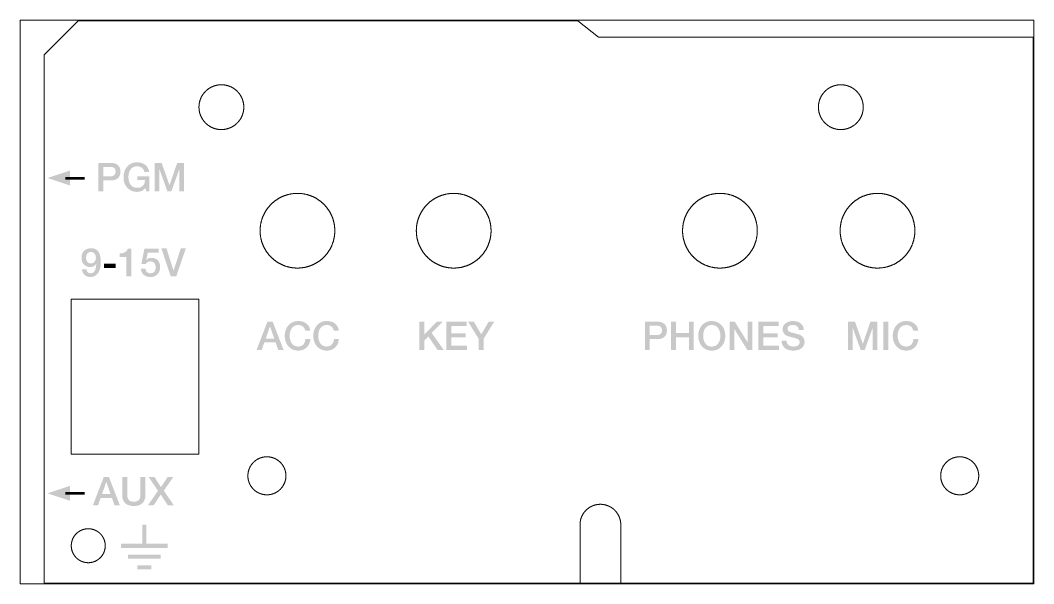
# Paper-space layout 'Layout1' of a CAD drawing. Header units: millimetres. Extents: x 0 to 74.6, y 0 to 41.5.
# The model-space entities are those that its viewports show. They can reach past a viewport. Long polylines and large blocks are cut down to what shows.
import ezdxf

# ---------------------------------------------------------------- set-up
doc = ezdxf.new("R2010")
doc.units = ezdxf.units.MM

msp = doc.modelspace()

# ---------------------------------------------------------------- hatches: boundary and pattern name
at = {"true_color": 0xffffff, "transparency": 33554687}
h = msp.add_hatch(color=7, dxfattribs=at)
edge = h.paths.add_edge_path(flags=0)
edge.add_spline(control_points=[(21.042, 30.991), (21.042, 30.991), (21.958, 30.991), (21.958, 30.991), (22.106, 30.991), (22.226, 30.97), (22.319, 30.927), (22.412, 30.885), (22.484, 30.831), (22.535, 30.767), (22.585, 30.703), (22.62, 30.633), (22.638, 30.558), (22.656, 30.482), (22.666, 30.412), (22.666, 30.348), (22.666, 30.284), (22.656, 30.215), (22.638, 30.14), (22.62, 30.065), (22.585, 29.996), (22.535, 29.932), (22.484, 29.868), (22.412, 29.815), (22.319, 29.773), (22.226, 29.732), (22.106, 29.711), (21.958, 29.711), (21.958, 29.711), (21.405, 29.711), (21.405, 29.711), (21.405, 29.711), (21.405, 28.913), (21.405, 28.913), (21.405, 28.913), (21.042, 28.913), (21.042, 28.913), (21.042, 28.913), (21.042, 30.991), (21.042, 30.991)], knot_values=[0, 0, 0, 0, 1, 1, 1, 2, 2, 2, 3, 3, 3, 4, 4, 4, 5, 5, 5, 6, 6, 6, 7, 7, 7, 8, 8, 8, 9, 9, 9, 10, 10, 10, 11, 11, 11, 12, 12, 12, 13, 13, 13, 13], degree=3, periodic=1)
edge = h.paths.add_edge_path(flags=0)
edge.add_spline(control_points=[(21.405, 30.008), (21.405, 30.008), (21.938, 30.008), (21.938, 30.008), (21.979, 30.008), (22.021, 30.013), (22.063, 30.025), (22.106, 30.037), (22.145, 30.056), (22.181, 30.082), (22.217, 30.108), (22.246, 30.143), (22.268, 30.187), (22.291, 30.23), (22.302, 30.285), (22.302, 30.351), (22.302, 30.419), (22.292, 30.475), (22.273, 30.52), (22.253, 30.564), (22.227, 30.6), (22.194, 30.626), (22.161, 30.652), (22.123, 30.67), (22.081, 30.68), (22.038, 30.69), (21.992, 30.694), (21.944, 30.694), (21.944, 30.694), (21.405, 30.694), (21.405, 30.694), (21.405, 30.694), (21.405, 30.008), (21.405, 30.008)], knot_values=[0, 0, 0, 0, 1, 1, 1, 2, 2, 2, 3, 3, 3, 4, 4, 4, 5, 5, 5, 6, 6, 6, 7, 7, 7, 8, 8, 8, 9, 9, 9, 10, 10, 10, 11, 11, 11, 11], degree=3, periodic=1)
h = msp.add_hatch(color=7, dxfattribs=at)
edge = h.paths.add_edge_path(flags=0)
edge.add_spline(control_points=[(24.796, 28.913), (24.796, 28.913), (24.563, 28.913), (24.563, 28.913), (24.563, 28.913), (24.508, 29.158), (24.508, 29.158), (24.411, 29.047), (24.314, 28.97), (24.217, 28.928), (24.12, 28.885), (24.008, 28.864), (23.882, 28.864), (23.727, 28.864), (23.588, 28.892), (23.465, 28.95), (23.341, 29.007), (23.237, 29.085), (23.152, 29.184), (23.066, 29.283), (23.001, 29.398), (22.955, 29.53), (22.91, 29.662), (22.887, 29.803), (22.887, 29.952), (22.887, 30.1), (22.91, 30.239), (22.955, 30.371), (23.001, 30.503), (23.066, 30.619), (23.152, 30.718), (23.237, 30.817), (23.341, 30.895), (23.465, 30.954), (23.588, 31.012), (23.727, 31.041), (23.882, 31.041), (23.995, 31.041), (24.102, 31.026), (24.204, 30.996), (24.306, 30.966), (24.397, 30.921), (24.476, 30.862), (24.556, 30.803), (24.622, 30.728), (24.674, 30.639), (24.726, 30.55), (24.759, 30.447), (24.773, 30.331), (24.773, 30.331), (24.418, 30.331), (24.418, 30.331), (24.408, 30.399), (24.387, 30.458), (24.355, 30.51), (24.323, 30.561), (24.283, 30.604), (24.235, 30.639), (24.186, 30.674), (24.132, 30.7), (24.072, 30.718), (24.011, 30.735), (23.948, 30.744), (23.882, 30.744), (23.772, 30.744), (23.676, 30.722), (23.596, 30.677), (23.515, 30.632), (23.45, 30.573), (23.399, 30.498), (23.349, 30.423), (23.311, 30.338), (23.287, 30.243), (23.263, 30.148), (23.251, 30.051), (23.251, 29.952), (23.251, 29.853), (23.263, 29.756), (23.287, 29.661), (23.311, 29.566), (23.349, 29.481), (23.399, 29.407), (23.45, 29.332), (23.515, 29.272), (23.596, 29.228), (23.676, 29.183), (23.772, 29.161), (23.882, 29.161), (23.975, 29.159), (24.058, 29.171), (24.13, 29.197), (24.202, 29.223), (24.262, 29.261), (24.312, 29.31), (24.361, 29.36), (24.399, 29.421), (24.424, 29.492), (24.449, 29.564), (24.463, 29.644), (24.464, 29.731), (24.464, 29.731), (23.911, 29.731), (23.911, 29.731), (23.911, 29.731), (23.911, 30.008), (23.911, 30.008), (23.911, 30.008), (24.796, 30.008), (24.796, 30.008), (24.796, 30.008), (24.796, 28.913), (24.796, 28.913)], knot_values=[0, 0, 0, 0, 1, 1, 1, 2, 2, 2, 3, 3, 3, 4, 4, 4, 5, 5, 5, 6, 6, 6, 7, 7, 7, 8, 8, 8, 9, 9, 9, 10, 10, 10, 11, 11, 11, 12, 12, 12, 13, 13, 13, 14, 14, 14, 15, 15, 15, 16, 16, 16, 17, 17, 17, 18, 18, 18, 19, 19, 19, 20, 20, 20, 21, 21, 21, 22, 22, 22, 23, 23, 23, 24, 24, 24, 25, 25, 25, 26, 26, 26, 27, 27, 27, 28, 28, 28, 29, 29, 29, 30, 30, 30, 31, 31, 31, 32, 32, 32, 33, 33, 33, 34, 34, 34, 35, 35, 35, 36, 36, 36, 37, 37, 37, 37], degree=3, periodic=1)
for points in [[(25.186, 30.991), (25.699, 30.991), (26.272, 29.364), (26.278, 29.364), (26.837, 30.991), (27.343, 30.991), (27.343, 28.913), (26.997, 28.913), (26.997, 30.517), (26.991, 30.517), (26.415, 28.913), (26.115, 28.913), (25.539, 30.517), (25.533, 30.517), (25.533, 28.913), (25.186, 28.913)], [(18.958, 30.438), (18.958, 29.327), (17.291, 29.882)], [(25.671, 24.712), (26.049, 24.712), (26.57, 23.067), (26.576, 23.067), (27.109, 24.712), (27.478, 24.712), (26.768, 22.633), (26.364, 22.633)], [(21.459, 23.582), (22.306, 23.582), (22.306, 23.268), (21.459, 23.268)], [(44.666, 19.301), (45.03, 19.301), (45.03, 18.355), (45.956, 19.301), (46.404, 19.301), (45.574, 18.472), (46.462, 17.223), (46.008, 17.223), (45.327, 18.215), (45.03, 17.921), (45.03, 17.223), (44.666, 17.223)], [(46.66, 19.301), (48.156, 19.301), (48.156, 18.987), (47.024, 18.987), (47.024, 18.442), (48.072, 18.442), (48.072, 18.146), (47.024, 18.146), (47.024, 17.537), (48.176, 17.537), (48.176, 17.223), (46.66, 17.223)], [(49.035, 18.038), (48.255, 19.301), (48.677, 19.301), (49.227, 18.37), (49.769, 19.301), (50.176, 19.301), (49.399, 18.038), (49.399, 17.223), (49.035, 17.223)], [(63.201, 19.301), (63.565, 19.301), (63.565, 18.474), (64.511, 18.474), (64.511, 19.301), (64.875, 19.301), (64.875, 17.223), (64.511, 17.223), (64.511, 18.16), (63.565, 18.16), (63.565, 17.223), (63.201, 17.223)], [(67.509, 19.301), (67.893, 19.301), (68.842, 17.77), (68.848, 17.77), (68.848, 19.301), (69.194, 19.301), (69.194, 17.223), (68.81, 17.223), (67.864, 18.751), (67.855, 18.751), (67.855, 17.223), (67.509, 17.223)], [(69.625, 19.301), (71.121, 19.301), (71.121, 18.987), (69.989, 18.987), (69.989, 18.442), (71.036, 18.442), (71.036, 18.146), (69.989, 18.146), (69.989, 17.537), (71.141, 17.537), (71.141, 17.223), (69.625, 17.223)], [(76.228, 19.301), (76.74, 19.301), (77.314, 17.674), (77.319, 17.674), (77.878, 19.301), (78.385, 19.301), (78.385, 17.223), (78.038, 17.223), (78.038, 18.827), (78.032, 18.827), (77.456, 17.223), (77.156, 17.223), (76.58, 18.827), (76.574, 18.827), (76.574, 17.223), (76.228, 17.223)], [(78.821, 19.301), (79.185, 19.301), (79.185, 17.223), (78.821, 17.223)], [(24.738, 7.853), (25.172, 7.853), (25.643, 7.12), (26.135, 7.853), (26.543, 7.853), (25.856, 6.852), (26.592, 5.775), (26.15, 5.775), (25.632, 6.57), (25.105, 5.775), (24.689, 5.775), (25.425, 6.852)], [(18.958, 7.218), (18.958, 6.107), (17.291, 6.662)], [(26.144, 2.644), (22.696, 2.644), (22.696, 2.94), (24.273, 2.94), (24.273, 4.36), (24.572, 4.36), (24.572, 2.94), (26.144, 2.94)], [(25.618, 1.848), (23.227, 1.848), (23.227, 2.146), (25.618, 2.146)], [(24.939, 1.054), (23.901, 1.054), (23.901, 1.35), (24.939, 1.35)]]:
    msp.add_hatch(color=7, dxfattribs=at).paths.add_polyline_path(points, flags=0)
h = msp.add_hatch(color=7, dxfattribs=at)
edge = h.paths.add_edge_path(flags=0)
edge.add_spline(control_points=[(20.167, 23.149), (20.175, 23.065), (20.204, 22.998), (20.256, 22.946), (20.307, 22.895), (20.376, 22.869), (20.464, 22.869), (20.553, 22.869), (20.624, 22.893), (20.678, 22.94), (20.731, 22.988), (20.772, 23.047), (20.801, 23.118), (20.83, 23.189), (20.85, 23.265), (20.861, 23.345), (20.872, 23.426), (20.88, 23.5), (20.886, 23.568), (20.886, 23.568), (20.88, 23.574), (20.88, 23.574), (20.835, 23.494), (20.774, 23.433), (20.697, 23.392), (20.619, 23.35), (20.534, 23.329), (20.44, 23.329), (20.343, 23.329), (20.256, 23.346), (20.177, 23.379), (20.098, 23.412), (20.031, 23.458), (19.975, 23.517), (19.918, 23.576), (19.875, 23.648), (19.844, 23.732), (19.813, 23.817), (19.797, 23.911), (19.797, 24.016), (19.797, 24.115), (19.813, 24.207), (19.844, 24.291), (19.875, 24.375), (19.92, 24.449), (19.98, 24.512), (20.041, 24.575), (20.114, 24.624), (20.202, 24.659), (20.289, 24.694), (20.388, 24.712), (20.499, 24.712), (20.642, 24.712), (20.761, 24.684), (20.854, 24.629), (20.947, 24.573), (21.02, 24.498), (21.073, 24.402), (21.127, 24.306), (21.164, 24.193), (21.185, 24.063), (21.207, 23.933), (21.218, 23.794), (21.218, 23.646), (21.218, 23.524), (21.204, 23.401), (21.178, 23.277), (21.152, 23.152), (21.109, 23.039), (21.049, 22.938), (20.989, 22.836), (20.909, 22.753), (20.811, 22.689), (20.713, 22.625), (20.593, 22.593), (20.449, 22.593), (20.368, 22.593), (20.291, 22.606), (20.219, 22.633), (20.147, 22.661), (20.084, 22.698), (20.029, 22.747), (19.973, 22.795), (19.928, 22.854), (19.893, 22.922), (19.858, 22.989), (19.839, 23.065), (19.835, 23.149), (19.835, 23.149), (20.167, 23.149), (20.167, 23.149)], knot_values=[0, 0, 0, 0, 1, 1, 1, 2, 2, 2, 3, 3, 3, 4, 4, 4, 5, 5, 5, 6, 6, 6, 7, 7, 7, 8, 8, 8, 9, 9, 9, 10, 10, 10, 11, 11, 11, 12, 12, 12, 13, 13, 13, 14, 14, 14, 15, 15, 15, 16, 16, 16, 17, 17, 17, 18, 18, 18, 19, 19, 19, 20, 20, 20, 21, 21, 21, 22, 22, 22, 23, 23, 23, 24, 24, 24, 25, 25, 25, 26, 26, 26, 27, 27, 27, 28, 28, 28, 29, 29, 29, 30, 30, 30, 30], degree=3, periodic=1)
edge = h.paths.add_edge_path(flags=0)
edge.add_spline(control_points=[(20.484, 24.435), (20.424, 24.435), (20.371, 24.424), (20.327, 24.402), (20.282, 24.379), (20.245, 24.349), (20.216, 24.31), (20.187, 24.271), (20.165, 24.227), (20.151, 24.176), (20.136, 24.126), (20.129, 24.073), (20.129, 24.019), (20.129, 23.963), (20.136, 23.909), (20.151, 23.857), (20.165, 23.806), (20.187, 23.761), (20.216, 23.722), (20.245, 23.683), (20.282, 23.652), (20.327, 23.627), (20.371, 23.603), (20.424, 23.591), (20.484, 23.591), (20.546, 23.591), (20.6, 23.603), (20.647, 23.626), (20.694, 23.649), (20.732, 23.681), (20.762, 23.721), (20.792, 23.76), (20.815, 23.806), (20.83, 23.857), (20.846, 23.909), (20.854, 23.963), (20.854, 24.019), (20.854, 24.073), (20.846, 24.126), (20.83, 24.176), (20.815, 24.227), (20.792, 24.271), (20.762, 24.308), (20.732, 24.346), (20.694, 24.377), (20.647, 24.4), (20.6, 24.423), (20.546, 24.435), (20.484, 24.435)], knot_values=[0, 0, 0, 0, 1, 1, 1, 2, 2, 2, 3, 3, 3, 4, 4, 4, 5, 5, 5, 6, 6, 6, 7, 7, 7, 8, 8, 8, 9, 9, 9, 10, 10, 10, 11, 11, 11, 12, 12, 12, 13, 13, 13, 14, 14, 14, 15, 15, 15, 16, 16, 16, 16], degree=3, periodic=1)
h = msp.add_hatch(color=7, dxfattribs=at)
edge = h.paths.add_edge_path(flags=0)
edge.add_spline(control_points=[(22.603, 24.333), (22.673, 24.333), (22.741, 24.339), (22.807, 24.351), (22.873, 24.362), (22.932, 24.382), (22.986, 24.409), (23.039, 24.436), (23.085, 24.471), (23.123, 24.514), (23.16, 24.556), (23.185, 24.609), (23.197, 24.671), (23.197, 24.671), (23.467, 24.671), (23.467, 24.671), (23.467, 24.671), (23.467, 22.633), (23.467, 22.633), (23.467, 22.633), (23.104, 22.633), (23.104, 22.633), (23.104, 22.633), (23.104, 24.071), (23.104, 24.071), (23.104, 24.071), (22.603, 24.071), (22.603, 24.071), (22.603, 24.071), (22.603, 24.333), (22.603, 24.333)], knot_values=[0, 0, 0, 0, 1, 1, 1, 2, 2, 2, 3, 3, 3, 4, 4, 4, 5, 5, 5, 6, 6, 6, 7, 7, 7, 8, 8, 8, 9, 9, 9, 10, 10, 10, 10], degree=3, periodic=1)
h = msp.add_hatch(color=7, dxfattribs=at)
edge = h.paths.add_edge_path(flags=0)
edge.add_spline(control_points=[(24.425, 24.671), (24.425, 24.671), (25.479, 24.671), (25.479, 24.671), (25.479, 24.671), (25.479, 24.374), (25.479, 24.374), (25.479, 24.374), (24.672, 24.374), (24.672, 24.374), (24.672, 24.374), (24.568, 23.856), (24.568, 23.856), (24.568, 23.856), (24.573, 23.85), (24.573, 23.85), (24.618, 23.901), (24.675, 23.939), (24.744, 23.965), (24.813, 23.991), (24.881, 24.004), (24.949, 24.004), (25.05, 24.004), (25.14, 23.987), (25.22, 23.953), (25.299, 23.919), (25.366, 23.872), (25.42, 23.811), (25.475, 23.75), (25.516, 23.677), (25.544, 23.594), (25.572, 23.51), (25.586, 23.42), (25.586, 23.323), (25.586, 23.242), (25.573, 23.158), (25.547, 23.071), (25.521, 22.985), (25.479, 22.907), (25.422, 22.836), (25.365, 22.765), (25.291, 22.707), (25.202, 22.661), (25.113, 22.615), (25.006, 22.593), (24.882, 22.593), (24.783, 22.593), (24.691, 22.606), (24.607, 22.632), (24.523, 22.658), (24.448, 22.697), (24.384, 22.75), (24.32, 22.802), (24.269, 22.867), (24.231, 22.943), (24.194, 23.02), (24.173, 23.11), (24.169, 23.213), (24.169, 23.213), (24.501, 23.213), (24.501, 23.213), (24.51, 23.102), (24.548, 23.017), (24.614, 22.958), (24.68, 22.899), (24.768, 22.869), (24.876, 22.869), (24.946, 22.869), (25.005, 22.881), (25.054, 22.904), (25.102, 22.927), (25.142, 22.959), (25.172, 23), (25.202, 23.041), (25.223, 23.088), (25.236, 23.143), (25.248, 23.197), (25.255, 23.255), (25.255, 23.317), (25.255, 23.374), (25.247, 23.428), (25.231, 23.479), (25.216, 23.53), (25.192, 23.575), (25.161, 23.614), (25.13, 23.653), (25.09, 23.684), (25.041, 23.707), (24.991, 23.731), (24.933, 23.742), (24.867, 23.742), (24.798, 23.742), (24.732, 23.729), (24.671, 23.703), (24.61, 23.677), (24.566, 23.628), (24.539, 23.556), (24.539, 23.556), (24.207, 23.556), (24.207, 23.556), (24.207, 23.556), (24.425, 24.671), (24.425, 24.671)], knot_values=[0, 0, 0, 0, 1, 1, 1, 2, 2, 2, 3, 3, 3, 4, 4, 4, 5, 5, 5, 6, 6, 6, 7, 7, 7, 8, 8, 8, 9, 9, 9, 10, 10, 10, 11, 11, 11, 12, 12, 12, 13, 13, 13, 14, 14, 14, 15, 15, 15, 16, 16, 16, 17, 17, 17, 18, 18, 18, 19, 19, 19, 20, 20, 20, 21, 21, 21, 22, 22, 22, 23, 23, 23, 24, 24, 24, 25, 25, 25, 26, 26, 26, 27, 27, 27, 28, 28, 28, 29, 29, 29, 30, 30, 30, 31, 31, 31, 32, 32, 32, 33, 33, 33, 34, 34, 34, 34], degree=3, periodic=1)
h = msp.add_hatch(color=7, dxfattribs=at)
h.paths.add_polyline_path([(33.483, 19.301), (33.87, 19.301), (34.67, 17.223), (34.28, 17.223), (34.085, 17.773), (33.256, 17.773), (33.061, 17.223), (32.685, 17.223)], flags=0)
h.paths.add_polyline_path([(33.355, 18.049), (33.989, 18.049), (33.678, 18.943), (33.669, 18.943)], flags=0)
h = msp.add_hatch(color=7, dxfattribs=at)
edge = h.paths.add_edge_path(flags=0)
edge.add_spline(control_points=[(36.271, 18.64), (36.256, 18.7), (36.234, 18.756), (36.207, 18.806), (36.18, 18.857), (36.145, 18.9), (36.102, 18.937), (36.06, 18.974), (36.01, 19.003), (35.952, 19.023), (35.895, 19.043), (35.829, 19.054), (35.753, 19.054), (35.642, 19.054), (35.547, 19.031), (35.466, 18.987), (35.386, 18.942), (35.32, 18.882), (35.27, 18.808), (35.219, 18.733), (35.182, 18.648), (35.158, 18.553), (35.134, 18.458), (35.121, 18.361), (35.121, 18.262), (35.121, 18.163), (35.134, 18.066), (35.158, 17.971), (35.182, 17.876), (35.219, 17.791), (35.27, 17.716), (35.32, 17.642), (35.386, 17.582), (35.466, 17.537), (35.547, 17.493), (35.642, 17.47), (35.753, 17.47), (35.835, 17.47), (35.906, 17.484), (35.968, 17.512), (36.031, 17.541), (36.084, 17.579), (36.129, 17.629), (36.173, 17.678), (36.208, 17.736), (36.233, 17.802), (36.259, 17.868), (36.275, 17.939), (36.283, 18.015), (36.283, 18.015), (36.638, 18.015), (36.638, 18.015), (36.63, 17.89), (36.603, 17.777), (36.558, 17.674), (36.512, 17.571), (36.451, 17.482), (36.373, 17.408), (36.295, 17.333), (36.204, 17.275), (36.099, 17.234), (35.995, 17.194), (35.879, 17.173), (35.753, 17.173), (35.598, 17.173), (35.459, 17.202), (35.335, 17.259), (35.212, 17.316), (35.108, 17.395), (35.022, 17.494), (34.937, 17.593), (34.872, 17.708), (34.826, 17.84), (34.78, 17.972), (34.758, 18.113), (34.758, 18.262), (34.758, 18.409), (34.78, 18.549), (34.826, 18.681), (34.872, 18.813), (34.937, 18.928), (35.022, 19.027), (35.108, 19.126), (35.212, 19.205), (35.335, 19.263), (35.459, 19.321), (35.598, 19.351), (35.753, 19.351), (35.869, 19.351), (35.979, 19.335), (36.082, 19.303), (36.185, 19.271), (36.275, 19.224), (36.354, 19.163), (36.433, 19.102), (36.496, 19.027), (36.545, 18.94), (36.593, 18.853), (36.623, 18.753), (36.635, 18.64), (36.635, 18.64), (36.271, 18.64), (36.271, 18.64)], knot_values=[0, 0, 0, 0, 1, 1, 1, 2, 2, 2, 3, 3, 3, 4, 4, 4, 5, 5, 5, 6, 6, 6, 7, 7, 7, 8, 8, 8, 9, 9, 9, 10, 10, 10, 11, 11, 11, 12, 12, 12, 13, 13, 13, 14, 14, 14, 15, 15, 15, 16, 16, 16, 17, 17, 17, 18, 18, 18, 19, 19, 19, 20, 20, 20, 21, 21, 21, 22, 22, 22, 23, 23, 23, 24, 24, 24, 25, 25, 25, 26, 26, 26, 27, 27, 27, 28, 28, 28, 29, 29, 29, 30, 30, 30, 31, 31, 31, 32, 32, 32, 33, 33, 33, 34, 34, 34, 34], degree=3, periodic=1)
h = msp.add_hatch(color=7, dxfattribs=at)
edge = h.paths.add_edge_path(flags=0)
edge.add_spline(control_points=[(38.373, 18.64), (38.357, 18.7), (38.336, 18.756), (38.309, 18.806), (38.281, 18.857), (38.246, 18.9), (38.204, 18.937), (38.161, 18.974), (38.111, 19.003), (38.054, 19.023), (37.997, 19.043), (37.93, 19.054), (37.855, 19.054), (37.744, 19.054), (37.648, 19.031), (37.568, 18.987), (37.487, 18.942), (37.422, 18.882), (37.371, 18.808), (37.321, 18.733), (37.284, 18.648), (37.259, 18.553), (37.235, 18.458), (37.223, 18.361), (37.223, 18.262), (37.223, 18.163), (37.235, 18.066), (37.259, 17.971), (37.284, 17.876), (37.321, 17.791), (37.371, 17.716), (37.422, 17.642), (37.487, 17.582), (37.568, 17.537), (37.648, 17.493), (37.744, 17.47), (37.855, 17.47), (37.936, 17.47), (38.008, 17.484), (38.07, 17.512), (38.132, 17.541), (38.185, 17.579), (38.23, 17.629), (38.275, 17.678), (38.31, 17.736), (38.335, 17.802), (38.36, 17.868), (38.377, 17.939), (38.384, 18.015), (38.384, 18.015), (38.739, 18.015), (38.739, 18.015), (38.732, 17.89), (38.705, 17.777), (38.659, 17.674), (38.614, 17.571), (38.552, 17.482), (38.474, 17.408), (38.397, 17.333), (38.306, 17.275), (38.201, 17.234), (38.096, 17.194), (37.981, 17.173), (37.855, 17.173), (37.699, 17.173), (37.56, 17.202), (37.437, 17.259), (37.314, 17.316), (37.209, 17.395), (37.124, 17.494), (37.039, 17.593), (36.973, 17.708), (36.927, 17.84), (36.882, 17.972), (36.859, 18.113), (36.859, 18.262), (36.859, 18.409), (36.882, 18.549), (36.927, 18.681), (36.973, 18.813), (37.039, 18.928), (37.124, 19.027), (37.209, 19.126), (37.314, 19.205), (37.437, 19.263), (37.56, 19.321), (37.699, 19.351), (37.855, 19.351), (37.971, 19.351), (38.081, 19.335), (38.183, 19.303), (38.286, 19.271), (38.377, 19.224), (38.456, 19.163), (38.534, 19.102), (38.598, 19.027), (38.646, 18.94), (38.695, 18.853), (38.725, 18.753), (38.736, 18.64), (38.736, 18.64), (38.373, 18.64), (38.373, 18.64)], knot_values=[0, 0, 0, 0, 1, 1, 1, 2, 2, 2, 3, 3, 3, 4, 4, 4, 5, 5, 5, 6, 6, 6, 7, 7, 7, 8, 8, 8, 9, 9, 9, 10, 10, 10, 11, 11, 11, 12, 12, 12, 13, 13, 13, 14, 14, 14, 15, 15, 15, 16, 16, 16, 17, 17, 17, 18, 18, 18, 19, 19, 19, 20, 20, 20, 21, 21, 21, 22, 22, 22, 23, 23, 23, 24, 24, 24, 25, 25, 25, 26, 26, 26, 27, 27, 27, 28, 28, 28, 29, 29, 29, 30, 30, 30, 31, 31, 31, 32, 32, 32, 33, 33, 33, 34, 34, 34, 34], degree=3, periodic=1)
h = msp.add_hatch(color=7, dxfattribs=at)
edge = h.paths.add_edge_path(flags=0)
edge.add_spline(control_points=[(61.268, 19.301), (61.268, 19.301), (62.185, 19.301), (62.185, 19.301), (62.333, 19.301), (62.453, 19.28), (62.546, 19.237), (62.639, 19.194), (62.711, 19.141), (62.761, 19.077), (62.812, 19.013), (62.846, 18.943), (62.865, 18.867), (62.883, 18.792), (62.892, 18.722), (62.892, 18.658), (62.892, 18.594), (62.883, 18.524), (62.865, 18.45), (62.846, 18.375), (62.812, 18.306), (62.761, 18.242), (62.711, 18.178), (62.639, 18.125), (62.546, 18.083), (62.453, 18.041), (62.333, 18.02), (62.185, 18.02), (62.185, 18.02), (61.632, 18.02), (61.632, 18.02), (61.632, 18.02), (61.632, 17.223), (61.632, 17.223), (61.632, 17.223), (61.268, 17.223), (61.268, 17.223), (61.268, 17.223), (61.268, 19.301), (61.268, 19.301)], knot_values=[0, 0, 0, 0, 1, 1, 1, 2, 2, 2, 3, 3, 3, 4, 4, 4, 5, 5, 5, 6, 6, 6, 7, 7, 7, 8, 8, 8, 9, 9, 9, 10, 10, 10, 11, 11, 11, 12, 12, 12, 13, 13, 13, 13], degree=3, periodic=1)
edge = h.paths.add_edge_path(flags=0)
edge.add_spline(control_points=[(61.632, 18.317), (61.632, 18.317), (62.165, 18.317), (62.165, 18.317), (62.205, 18.317), (62.247, 18.323), (62.29, 18.335), (62.333, 18.346), (62.372, 18.365), (62.408, 18.391), (62.444, 18.418), (62.473, 18.453), (62.495, 18.496), (62.517, 18.54), (62.529, 18.595), (62.529, 18.661), (62.529, 18.729), (62.519, 18.785), (62.499, 18.83), (62.48, 18.874), (62.454, 18.91), (62.421, 18.936), (62.388, 18.962), (62.35, 18.98), (62.307, 18.99), (62.265, 18.999), (62.219, 19.004), (62.171, 19.004), (62.171, 19.004), (61.632, 19.004), (61.632, 19.004), (61.632, 19.004), (61.632, 18.317), (61.632, 18.317)], knot_values=[0, 0, 0, 0, 1, 1, 1, 2, 2, 2, 3, 3, 3, 4, 4, 4, 5, 5, 5, 6, 6, 6, 7, 7, 7, 8, 8, 8, 9, 9, 9, 10, 10, 10, 11, 11, 11, 11], degree=3, periodic=1)
h = msp.add_hatch(color=7, dxfattribs=at)
edge = h.paths.add_edge_path(flags=0)
edge.add_spline(control_points=[(66.196, 19.351), (66.351, 19.351), (66.49, 19.321), (66.614, 19.263), (66.737, 19.205), (66.841, 19.126), (66.927, 19.027), (67.012, 18.928), (67.077, 18.813), (67.123, 18.681), (67.169, 18.549), (67.191, 18.409), (67.191, 18.262), (67.191, 18.113), (67.169, 17.972), (67.123, 17.84), (67.077, 17.708), (67.012, 17.593), (66.927, 17.494), (66.841, 17.395), (66.737, 17.316), (66.614, 17.259), (66.49, 17.202), (66.351, 17.173), (66.196, 17.173), (66.041, 17.173), (65.902, 17.202), (65.778, 17.259), (65.655, 17.316), (65.551, 17.395), (65.465, 17.494), (65.38, 17.593), (65.315, 17.708), (65.269, 17.84), (65.223, 17.972), (65.201, 18.113), (65.201, 18.262), (65.201, 18.409), (65.223, 18.549), (65.269, 18.681), (65.315, 18.813), (65.38, 18.928), (65.465, 19.027), (65.551, 19.126), (65.655, 19.205), (65.778, 19.263), (65.902, 19.321), (66.041, 19.351), (66.196, 19.351)], knot_values=[0, 0, 0, 0, 1, 1, 1, 2, 2, 2, 3, 3, 3, 4, 4, 4, 5, 5, 5, 6, 6, 6, 7, 7, 7, 8, 8, 8, 9, 9, 9, 10, 10, 10, 11, 11, 11, 12, 12, 12, 13, 13, 13, 14, 14, 14, 15, 15, 15, 16, 16, 16, 16], degree=3, periodic=1)
edge = h.paths.add_edge_path(flags=0)
edge.add_spline(control_points=[(66.196, 19.054), (66.085, 19.054), (65.99, 19.031), (65.909, 18.987), (65.829, 18.942), (65.763, 18.882), (65.713, 18.808), (65.662, 18.733), (65.625, 18.648), (65.601, 18.553), (65.577, 18.458), (65.564, 18.361), (65.564, 18.262), (65.564, 18.163), (65.577, 18.066), (65.601, 17.971), (65.625, 17.876), (65.662, 17.791), (65.713, 17.716), (65.763, 17.642), (65.829, 17.582), (65.909, 17.537), (65.99, 17.493), (66.085, 17.47), (66.196, 17.47), (66.307, 17.47), (66.402, 17.493), (66.483, 17.537), (66.563, 17.582), (66.629, 17.642), (66.679, 17.716), (66.73, 17.791), (66.767, 17.876), (66.791, 17.971), (66.815, 18.066), (66.828, 18.163), (66.828, 18.262), (66.828, 18.361), (66.815, 18.458), (66.791, 18.553), (66.767, 18.648), (66.73, 18.733), (66.679, 18.808), (66.629, 18.882), (66.563, 18.942), (66.483, 18.987), (66.402, 19.031), (66.307, 19.054), (66.196, 19.054)], knot_values=[0, 0, 0, 0, 1, 1, 1, 2, 2, 2, 3, 3, 3, 4, 4, 4, 5, 5, 5, 6, 6, 6, 7, 7, 7, 8, 8, 8, 9, 9, 9, 10, 10, 10, 11, 11, 11, 12, 12, 12, 13, 13, 13, 14, 14, 14, 15, 15, 15, 16, 16, 16, 16], degree=3, periodic=1)
h = msp.add_hatch(color=7, dxfattribs=at)
edge = h.paths.add_edge_path(flags=0)
edge.add_spline(control_points=[(71.697, 17.916), (71.697, 17.836), (71.711, 17.768), (71.738, 17.712), (71.765, 17.656), (71.803, 17.609), (71.851, 17.574), (71.9, 17.538), (71.956, 17.511), (72.019, 17.495), (72.082, 17.479), (72.15, 17.47), (72.224, 17.47), (72.304, 17.47), (72.371, 17.479), (72.428, 17.498), (72.484, 17.516), (72.53, 17.54), (72.565, 17.569), (72.599, 17.598), (72.625, 17.632), (72.64, 17.67), (72.656, 17.707), (72.663, 17.746), (72.663, 17.785), (72.663, 17.864), (72.646, 17.923), (72.61, 17.961), (72.574, 17.999), (72.534, 18.025), (72.492, 18.041), (72.418, 18.068), (72.332, 18.094), (72.234, 18.118), (72.136, 18.142), (72.015, 18.174), (71.872, 18.212), (71.783, 18.236), (71.708, 18.266), (71.649, 18.304), (71.59, 18.342), (71.543, 18.384), (71.508, 18.431), (71.473, 18.477), (71.448, 18.527), (71.434, 18.579), (71.419, 18.632), (71.412, 18.685), (71.412, 18.739), (71.412, 18.844), (71.434, 18.935), (71.477, 19.011), (71.521, 19.088), (71.579, 19.152), (71.651, 19.202), (71.722, 19.253), (71.804, 19.29), (71.895, 19.314), (71.986, 19.338), (72.078, 19.351), (72.172, 19.351), (72.28, 19.351), (72.383, 19.336), (72.479, 19.308), (72.575, 19.28), (72.659, 19.238), (72.732, 19.182), (72.805, 19.125), (72.862, 19.056), (72.905, 18.974), (72.948, 18.891), (72.969, 18.796), (72.969, 18.687), (72.969, 18.687), (72.605, 18.687), (72.605, 18.687), (72.596, 18.821), (72.55, 18.915), (72.468, 18.971), (72.387, 19.026), (72.283, 19.054), (72.157, 19.054), (72.114, 19.054), (72.071, 19.049), (72.026, 19.041), (71.981, 19.032), (71.941, 19.017), (71.904, 18.997), (71.867, 18.977), (71.836, 18.949), (71.812, 18.914), (71.788, 18.879), (71.776, 18.835), (71.776, 18.783), (71.776, 18.709), (71.799, 18.652), (71.844, 18.61), (71.89, 18.568), (71.949, 18.537), (72.023, 18.515), (72.023, 18.515), (72.115, 18.49), (72.115, 18.49), (72.115, 18.49), (72.294, 18.442), (72.294, 18.442), (72.294, 18.442), (72.487, 18.391), (72.487, 18.391), (72.55, 18.375), (72.596, 18.363), (72.623, 18.355), (72.691, 18.334), (72.75, 18.305), (72.8, 18.268), (72.851, 18.231), (72.893, 18.189), (72.927, 18.141), (72.961, 18.094), (72.986, 18.043), (73.003, 17.988), (73.019, 17.934), (73.027, 17.88), (73.027, 17.825), (73.027, 17.709), (73.004, 17.609), (72.956, 17.527), (72.908, 17.445), (72.846, 17.377), (72.768, 17.325), (72.691, 17.272), (72.602, 17.234), (72.503, 17.21), (72.404, 17.186), (72.304, 17.173), (72.201, 17.173), (72.082, 17.173), (71.971, 17.188), (71.866, 17.217), (71.761, 17.246), (71.67, 17.291), (71.592, 17.351), (71.515, 17.411), (71.453, 17.488), (71.406, 17.582), (71.359, 17.676), (71.335, 17.788), (71.333, 17.916), (71.333, 17.916), (71.697, 17.916), (71.697, 17.916)], knot_values=[0, 0, 0, 0, 1, 1, 1, 2, 2, 2, 3, 3, 3, 4, 4, 4, 5, 5, 5, 6, 6, 6, 7, 7, 7, 8, 8, 8, 9, 9, 9, 10, 10, 10, 11, 11, 11, 12, 12, 12, 13, 13, 13, 14, 14, 14, 15, 15, 15, 16, 16, 16, 17, 17, 17, 18, 18, 18, 19, 19, 19, 20, 20, 20, 21, 21, 21, 22, 22, 22, 23, 23, 23, 24, 24, 24, 25, 25, 25, 26, 26, 26, 27, 27, 27, 28, 28, 28, 29, 29, 29, 30, 30, 30, 31, 31, 31, 32, 32, 32, 33, 33, 33, 34, 34, 34, 35, 35, 35, 36, 36, 36, 37, 37, 37, 38, 38, 38, 39, 39, 39, 40, 40, 40, 41, 41, 41, 42, 42, 42, 43, 43, 43, 44, 44, 44, 45, 45, 45, 46, 46, 46, 47, 47, 47, 48, 48, 48, 49, 49, 49, 50, 50, 50, 50], degree=3, periodic=1)
h = msp.add_hatch(color=7, dxfattribs=at)
edge = h.paths.add_edge_path(flags=0)
edge.add_spline(control_points=[(81.033, 18.64), (81.018, 18.7), (80.997, 18.756), (80.969, 18.806), (80.942, 18.857), (80.907, 18.9), (80.865, 18.937), (80.822, 18.974), (80.772, 19.003), (80.715, 19.023), (80.657, 19.043), (80.591, 19.054), (80.515, 19.054), (80.405, 19.054), (80.309, 19.031), (80.229, 18.987), (80.148, 18.942), (80.083, 18.882), (80.032, 18.808), (79.982, 18.733), (79.944, 18.648), (79.92, 18.553), (79.896, 18.458), (79.884, 18.361), (79.884, 18.262), (79.884, 18.163), (79.896, 18.066), (79.92, 17.971), (79.944, 17.876), (79.982, 17.791), (80.032, 17.716), (80.083, 17.642), (80.148, 17.582), (80.229, 17.537), (80.309, 17.493), (80.405, 17.47), (80.515, 17.47), (80.597, 17.47), (80.669, 17.484), (80.731, 17.512), (80.793, 17.541), (80.846, 17.579), (80.891, 17.629), (80.935, 17.678), (80.97, 17.736), (80.996, 17.802), (81.021, 17.868), (81.037, 17.939), (81.045, 18.015), (81.045, 18.015), (81.4, 18.015), (81.4, 18.015), (81.392, 17.89), (81.366, 17.777), (81.32, 17.674), (81.274, 17.571), (81.213, 17.482), (81.135, 17.408), (81.058, 17.333), (80.966, 17.275), (80.862, 17.234), (80.757, 17.194), (80.641, 17.173), (80.515, 17.173), (80.36, 17.173), (80.221, 17.202), (80.098, 17.259), (79.974, 17.316), (79.87, 17.395), (79.785, 17.494), (79.699, 17.593), (79.634, 17.708), (79.588, 17.84), (79.543, 17.972), (79.52, 18.113), (79.52, 18.262), (79.52, 18.409), (79.543, 18.549), (79.588, 18.681), (79.634, 18.813), (79.699, 18.928), (79.785, 19.027), (79.87, 19.126), (79.974, 19.205), (80.098, 19.263), (80.221, 19.321), (80.36, 19.351), (80.515, 19.351), (80.632, 19.351), (80.741, 19.335), (80.844, 19.303), (80.947, 19.271), (81.038, 19.224), (81.116, 19.163), (81.195, 19.102), (81.258, 19.027), (81.307, 18.94), (81.355, 18.853), (81.386, 18.753), (81.397, 18.64), (81.397, 18.64), (81.033, 18.64), (81.033, 18.64)], knot_values=[0, 0, 0, 0, 1, 1, 1, 2, 2, 2, 3, 3, 3, 4, 4, 4, 5, 5, 5, 6, 6, 6, 7, 7, 7, 8, 8, 8, 9, 9, 9, 10, 10, 10, 11, 11, 11, 12, 12, 12, 13, 13, 13, 14, 14, 14, 15, 15, 15, 16, 16, 16, 17, 17, 17, 18, 18, 18, 19, 19, 19, 20, 20, 20, 21, 21, 21, 22, 22, 22, 23, 23, 23, 24, 24, 24, 25, 25, 25, 26, 26, 26, 27, 27, 27, 28, 28, 28, 29, 29, 29, 30, 30, 30, 31, 31, 31, 32, 32, 32, 33, 33, 33, 34, 34, 34, 34], degree=3, periodic=1)
h = msp.add_hatch(color=7, dxfattribs=at)
h.paths.add_polyline_path([(21.432, 7.853), (21.819, 7.853), (22.619, 5.775), (22.229, 5.775), (22.034, 6.325), (21.205, 6.325), (21.01, 5.775), (20.634, 5.775)], flags=0)
h.paths.add_polyline_path([(21.304, 6.602), (21.938, 6.602), (21.627, 7.495), (21.618, 7.495)], flags=0)
h = msp.add_hatch(color=7, dxfattribs=at)
edge = h.paths.add_edge_path(flags=0)
edge.add_spline(control_points=[(22.794, 7.853), (22.794, 7.853), (23.158, 7.853), (23.158, 7.853), (23.158, 7.853), (23.158, 6.643), (23.158, 6.643), (23.158, 6.573), (23.161, 6.502), (23.168, 6.43), (23.175, 6.358), (23.194, 6.294), (23.226, 6.237), (23.258, 6.179), (23.307, 6.132), (23.372, 6.095), (23.437, 6.059), (23.528, 6.04), (23.647, 6.04), (23.765, 6.04), (23.857, 6.059), (23.922, 6.095), (23.987, 6.132), (24.035, 6.179), (24.067, 6.237), (24.099, 6.294), (24.119, 6.358), (24.125, 6.43), (24.132, 6.502), (24.136, 6.573), (24.136, 6.643), (24.136, 6.643), (24.136, 7.853), (24.136, 7.853), (24.136, 7.853), (24.499, 7.853), (24.499, 7.853), (24.499, 7.853), (24.499, 6.523), (24.499, 6.523), (24.499, 6.389), (24.479, 6.273), (24.438, 6.174), (24.398, 6.075), (24.34, 5.992), (24.265, 5.925), (24.19, 5.858), (24.101, 5.808), (23.996, 5.775), (23.891, 5.742), (23.775, 5.726), (23.647, 5.726), (23.519, 5.726), (23.402, 5.742), (23.297, 5.775), (23.193, 5.808), (23.103, 5.858), (23.028, 5.925), (22.953, 5.992), (22.896, 6.075), (22.855, 6.174), (22.814, 6.273), (22.794, 6.389), (22.794, 6.523), (22.794, 6.523), (22.794, 7.853), (22.794, 7.853)], knot_values=[0, 0, 0, 0, 1, 1, 1, 2, 2, 2, 3, 3, 3, 4, 4, 4, 5, 5, 5, 6, 6, 6, 7, 7, 7, 8, 8, 8, 9, 9, 9, 10, 10, 10, 11, 11, 11, 12, 12, 12, 13, 13, 13, 14, 14, 14, 15, 15, 15, 16, 16, 16, 17, 17, 17, 18, 18, 18, 19, 19, 19, 20, 20, 20, 21, 21, 21, 22, 22, 22, 22], degree=3, periodic=1)

# ---------------------------------------------------------------- linework, layer by layer
at = {"color": 18, "linetype": 'Continuous', "lineweight": 13, "true_color": 0x000000}
for points in [[(89.849, 0.05), (17.043, 0.05), (17.043, 38.953), (19.543, 41.453), (56.346, 41.453), (57.846, 40.253), (89.849, 40.253), (89.849, 0.05)], [(31.744, 35.103), (31.744, 35.119), (31.744, 35.136), (31.743, 35.152), (31.743, 35.169), (31.742, 35.185), (31.741, 35.202), (31.74, 35.218), (31.739, 35.235), (31.737, 35.251), (31.736, 35.268), (31.734, 35.284), (31.732, 35.3), (31.73, 35.317), (31.728, 35.333), (31.726, 35.349), (31.723, 35.366), (31.72, 35.382), (31.717, 35.398), (31.714, 35.415), (31.711, 35.431), (31.708, 35.447), (31.704, 35.463), (31.701, 35.479), (31.697, 35.495), (31.693, 35.511), (31.689, 35.527), (31.684, 35.543), (31.68, 35.559), (31.675, 35.575), (31.67, 35.591), (31.665, 35.606), (31.66, 35.622), (31.655, 35.638), (31.65, 35.653), (31.644, 35.669), (31.638, 35.684), (31.632, 35.7), (31.626, 35.715), (31.62, 35.73), (31.614, 35.745), (31.607, 35.761), (31.601, 35.776), (31.594, 35.791), (31.587, 35.806), (31.58, 35.821), (31.573, 35.835), (31.565, 35.85), (31.558, 35.865), (31.55, 35.879), (31.542, 35.894), (31.534, 35.908), (31.526, 35.923), (31.518, 35.937), (31.509, 35.951), (31.501, 35.965), (31.492, 35.979), (31.483, 35.993), (31.474, 36.007), (31.465, 36.021), (31.456, 36.035), (31.446, 36.048), (31.437, 36.062), (31.427, 36.075), (31.417, 36.088), (31.408, 36.102), (31.397, 36.115), (31.387, 36.128), (31.377, 36.14), (31.367, 36.153), (31.356, 36.166), (31.345, 36.179), (31.334, 36.191), (31.324, 36.203), (31.312, 36.216), (31.301, 36.228), (31.29, 36.24), (31.279, 36.252), (31.267, 36.263), (31.255, 36.275), (31.244, 36.287), (31.232, 36.298), (31.22, 36.309), (31.208, 36.321), (31.195, 36.332), (31.183, 36.343), (31.171, 36.353), (31.158, 36.364), (31.145, 36.375), (31.133, 36.385), (31.12, 36.395), (31.107, 36.406), (31.094, 36.416), (31.08, 36.426), (31.067, 36.435), (31.054, 36.445), (31.04, 36.455), (31.027, 36.464), (31.013, 36.473), (30.999, 36.482), (30.985, 36.491), (30.972, 36.5), (30.958, 36.509), (30.943, 36.518), (30.929, 36.526), (30.915, 36.534), (30.901, 36.542), (30.886, 36.55), (30.872, 36.558), (30.857, 36.566), (30.842, 36.574), (30.828, 36.581), (30.813, 36.588), (30.798, 36.595), (30.783, 36.602), (30.768, 36.609), (30.753, 36.616), (30.738, 36.622), (30.722, 36.629), (30.707, 36.635), (30.692, 36.641), (30.676, 36.647), (30.661, 36.653), (30.645, 36.658), (30.63, 36.664), (30.614, 36.669), (30.599, 36.674), (30.583, 36.679), (30.567, 36.684), (30.551, 36.688), (30.535, 36.693), (30.519, 36.697), (30.503, 36.701), (30.487, 36.705), (30.471, 36.709), (30.455, 36.713), (30.439, 36.717), (30.423, 36.72), (30.407, 36.723), (30.391, 36.726), (30.374, 36.729), (30.358, 36.732), (30.342, 36.734), (30.325, 36.737), (30.309, 36.739), (30.293, 36.741), (30.276, 36.743), (30.26, 36.745), (30.244, 36.746), (30.227, 36.748), (30.211, 36.749), (30.194, 36.75), (30.178, 36.751), (30.161, 36.752), (30.145, 36.752), (30.128, 36.753), (30.112, 36.753), (30.095, 36.753), (30.079, 36.753), (30.062, 36.753), (30.046, 36.752), (30.029, 36.752), (30.013, 36.751), (29.996, 36.75), (29.98, 36.749), (29.963, 36.748), (29.947, 36.746), (29.93, 36.745), (29.914, 36.743), (29.898, 36.741), (29.881, 36.739), (29.865, 36.737), (29.849, 36.735), (29.832, 36.732), (29.816, 36.729), (29.8, 36.727), (29.784, 36.724), (29.767, 36.72), (29.751, 36.717), (29.735, 36.714), (29.719, 36.71), (29.703, 36.706), (29.687, 36.702), (29.671, 36.698), (29.655, 36.694), (29.639, 36.689), (29.623, 36.685), (29.607, 36.68), (29.592, 36.675), (29.576, 36.67), (29.56, 36.664), (29.545, 36.659), (29.529, 36.653), (29.514, 36.648), (29.498, 36.642), (29.483, 36.636), (29.468, 36.63), (29.453, 36.623), (29.437, 36.617), (29.422, 36.61), (29.407, 36.603), (29.392, 36.596), (29.377, 36.589), (29.362, 36.582), (29.348, 36.575), (29.333, 36.567), (29.318, 36.56), (29.304, 36.552), (29.289, 36.544), (29.275, 36.536), (29.261, 36.527), (29.247, 36.519), (29.233, 36.51), (29.218, 36.502), (29.205, 36.493), (29.191, 36.484), (29.177, 36.475), (29.163, 36.466), (29.15, 36.456), (29.136, 36.447), (29.123, 36.437), (29.11, 36.427), (29.096, 36.417), (29.083, 36.407), (29.07, 36.397), (29.057, 36.387), (29.045, 36.376), (29.032, 36.366), (29.019, 36.355), (29.007, 36.344), (28.994, 36.333), (28.982, 36.322), (28.97, 36.311), (28.958, 36.3), (28.946, 36.288), (28.934, 36.277), (28.923, 36.265), (28.911, 36.254), (28.9, 36.242), (28.888, 36.23), (28.877, 36.218), (28.866, 36.205), (28.855, 36.193), (28.844, 36.181), (28.834, 36.168), (28.823, 36.155), (28.812, 36.143), (28.802, 36.13), (28.792, 36.117), (28.782, 36.104), (28.772, 36.09), (28.762, 36.077), (28.752, 36.064), (28.743, 36.05), (28.733, 36.037), (28.724, 36.023), (28.715, 36.009), (28.706, 35.996), (28.697, 35.982), (28.688, 35.968), (28.68, 35.954), (28.671, 35.939), (28.663, 35.925), (28.655, 35.911), (28.647, 35.896), (28.639, 35.882), (28.631, 35.867), (28.624, 35.853), (28.616, 35.838), (28.609, 35.823), (28.602, 35.808), (28.595, 35.793), (28.588, 35.778), (28.582, 35.763), (28.575, 35.748), (28.569, 35.733), (28.562, 35.717), (28.556, 35.702), (28.55, 35.687), (28.545, 35.671), (28.539, 35.656), (28.534, 35.64), (28.528, 35.624), (28.523, 35.609), (28.518, 35.593), (28.513, 35.577), (28.509, 35.561), (28.504, 35.546), (28.5, 35.53), (28.496, 35.514), (28.492, 35.498), (28.488, 35.482), (28.484, 35.466), (28.481, 35.449), (28.477, 35.433), (28.474, 35.417), (28.471, 35.401), (28.468, 35.385), (28.465, 35.368), (28.463, 35.352), (28.46, 35.336), (28.458, 35.319), (28.456, 35.303), (28.454, 35.287), (28.452, 35.27), (28.451, 35.254), (28.449, 35.237), (28.448, 35.221), (28.447, 35.204), (28.446, 35.188), (28.445, 35.172), (28.445, 35.155), (28.444, 35.139), (28.444, 35.122), (28.444, 35.106), (28.444, 35.089), (28.444, 35.073), (28.444, 35.056), (28.445, 35.04), (28.446, 35.023), (28.447, 35.007), (28.448, 34.99), (28.449, 34.974), (28.45, 34.957), (28.452, 34.941), (28.453, 34.924), (28.455, 34.908), (28.457, 34.892), (28.46, 34.875), (28.462, 34.859), (28.464, 34.843), (28.467, 34.826), (28.47, 34.81), (28.473, 34.794), (28.476, 34.778), (28.479, 34.761), (28.483, 34.745), (28.487, 34.729), (28.49, 34.713), (28.494, 34.697), (28.499, 34.681), (28.503, 34.665), (28.507, 34.649), (28.512, 34.634), (28.517, 34.618), (28.522, 34.602), (28.527, 34.586), (28.532, 34.571), (28.537, 34.555), (28.543, 34.54), (28.549, 34.524), (28.554, 34.509), (28.561, 34.493), (28.567, 34.478), (28.573, 34.463), (28.579, 34.448), (28.586, 34.432), (28.593, 34.417), (28.6, 34.402), (28.607, 34.388), (28.614, 34.373), (28.622, 34.358), (28.629, 34.343), (28.637, 34.329), (28.645, 34.314), (28.652, 34.3), (28.661, 34.285), (28.669, 34.271), (28.677, 34.257), (28.686, 34.243), (28.694, 34.229), (28.703, 34.215), (28.712, 34.201), (28.721, 34.187), (28.731, 34.173), (28.74, 34.16), (28.749, 34.146), (28.759, 34.133), (28.769, 34.12), (28.779, 34.106), (28.789, 34.093), (28.799, 34.08), (28.809, 34.067), (28.82, 34.055), (28.83, 34.042), (28.841, 34.029), (28.852, 34.017), (28.863, 34.004), (28.874, 33.992), (28.885, 33.98), (28.896, 33.968), (28.907, 33.956), (28.919, 33.944), (28.931, 33.933), (28.942, 33.921), (28.954, 33.91), (28.966, 33.898), (28.978, 33.887), (28.991, 33.876), (29.003, 33.865), (29.015, 33.854), (29.028, 33.843), (29.041, 33.833), (29.053, 33.822), (29.066, 33.812), (29.079, 33.802), (29.092, 33.792), (29.105, 33.782), (29.119, 33.772), (29.132, 33.762), (29.145, 33.753), (29.159, 33.743), (29.173, 33.734), (29.186, 33.725), (29.2, 33.716), (29.214, 33.707), (29.228, 33.698), (29.242, 33.69), (29.256, 33.681), (29.271, 33.673), (29.285, 33.665), (29.299, 33.657), (29.314, 33.649), (29.328, 33.641), (29.343, 33.634), (29.358, 33.626), (29.373, 33.619), (29.387, 33.612), (29.402, 33.605), (29.417, 33.598), (29.433, 33.591), (29.448, 33.585), (29.463, 33.578), (29.478, 33.572), (29.494, 33.566), (29.509, 33.56), (29.524, 33.554), (29.54, 33.549), (29.555, 33.543), (29.571, 33.538), (29.587, 33.533), (29.602, 33.528), (29.618, 33.523), (29.634, 33.518), (29.65, 33.514), (29.666, 33.509), (29.682, 33.505), (29.698, 33.501), (29.714, 33.497), (29.73, 33.493), (29.746, 33.49), (29.762, 33.486), (29.778, 33.483), (29.795, 33.48), (29.811, 33.477), (29.827, 33.474), (29.843, 33.472), (29.86, 33.469), (29.876, 33.467), (29.892, 33.465), (29.909, 33.463), (29.925, 33.461), (29.942, 33.46), (29.958, 33.458), (29.975, 33.457), (29.991, 33.456), (30.008, 33.455), (30.024, 33.454), (30.04, 33.454), (30.057, 33.453), (30.073, 33.453), (30.09, 33.453), (30.106, 33.453), (30.123, 33.453), (30.139, 33.453), (30.156, 33.454), (30.172, 33.455), (30.189, 33.456), (30.205, 33.457), (30.222, 33.458), (30.238, 33.459), (30.255, 33.461), (30.271, 33.462), (30.288, 33.464), (30.304, 33.466), (30.32, 33.468), (30.337, 33.471), (30.353, 33.473), (30.369, 33.476), (30.385, 33.479), (30.402, 33.482), (30.418, 33.485), (30.434, 33.488), (30.45, 33.492), (30.466, 33.495), (30.482, 33.499), (30.498, 33.503), (30.514, 33.507), (30.53, 33.512), (30.546, 33.516), (30.562, 33.521), (30.578, 33.525), (30.594, 33.53), (30.609, 33.535), (30.625, 33.541), (30.64, 33.546), (30.656, 33.551), (30.672, 33.557), (30.687, 33.563), (30.702, 33.569), (30.718, 33.575), (30.733, 33.582), (30.748, 33.588), (30.763, 33.595), (30.778, 33.601), (30.793, 33.608), (30.808, 33.615), (30.823, 33.623), (30.838, 33.63), (30.852, 33.637), (30.867, 33.645), (30.882, 33.653), (30.896, 33.661), (30.91, 33.669), (30.925, 33.677), (30.939, 33.686), (30.953, 33.694), (30.967, 33.703), (30.981, 33.712), (30.995, 33.72), (31.009, 33.73), (31.022, 33.739), (31.036, 33.748), (31.049, 33.758), (31.063, 33.767), (31.076, 33.777), (31.089, 33.787), (31.103, 33.797), (31.116, 33.807), (31.128, 33.817), (31.141, 33.828), (31.154, 33.838), (31.167, 33.849), (31.179, 33.86), (31.191, 33.871), (31.204, 33.882), (31.216, 33.893), (31.228, 33.904), (31.24, 33.916), (31.252, 33.927), (31.263, 33.939), (31.275, 33.95), (31.286, 33.962), (31.298, 33.974), (31.309, 33.986), (31.32, 33.999), (31.331, 34.011), (31.342, 34.023), (31.353, 34.036), (31.363, 34.048), (31.374, 34.061), (31.384, 34.074), (31.394, 34.087), (31.404, 34.1), (31.414, 34.113), (31.424, 34.127), (31.434, 34.14), (31.443, 34.153), (31.453, 34.167), (31.462, 34.18), (31.471, 34.194), (31.48, 34.208), (31.489, 34.222), (31.498, 34.236), (31.507, 34.25), (31.515, 34.264), (31.523, 34.278), (31.531, 34.293), (31.54, 34.307), (31.547, 34.322), (31.555, 34.336), (31.563, 34.351), (31.57, 34.366), (31.577, 34.38), (31.585, 34.395), (31.592, 34.41), (31.598, 34.425), (31.605, 34.44), (31.612, 34.455), (31.618, 34.471), (31.624, 34.486), (31.63, 34.501), (31.636, 34.517), (31.642, 34.532), (31.648, 34.548), (31.653, 34.563), (31.659, 34.579), (31.664, 34.595), (31.669, 34.61), (31.674, 34.626), (31.678, 34.642), (31.683, 34.658), (31.687, 34.674), (31.691, 34.69), (31.695, 34.706), (31.699, 34.722), (31.703, 34.738), (31.707, 34.754), (31.71, 34.77), (31.713, 34.786), (31.716, 34.802), (31.719, 34.819), (31.722, 34.835), (31.725, 34.851), (31.727, 34.867), (31.729, 34.884), (31.732, 34.9), (31.733, 34.917), (31.735, 34.933), (31.737, 34.949), (31.738, 34.966), (31.74, 34.982), (31.741, 34.999), (31.742, 35.015), (31.742, 35.032), (31.743, 35.048), (31.744, 35.065), (31.744, 35.081), (31.744, 35.098), (31.744, 35.103)], [(77.348, 35.103), (77.348, 35.119), (77.347, 35.136), (77.347, 35.152), (77.347, 35.169), (77.346, 35.185), (77.345, 35.202), (77.344, 35.218), (77.343, 35.235), (77.341, 35.251), (77.34, 35.268), (77.338, 35.284), (77.336, 35.3), (77.334, 35.317), (77.332, 35.333), (77.329, 35.349), (77.327, 35.366), (77.324, 35.382), (77.321, 35.398), (77.318, 35.415), (77.315, 35.431), (77.312, 35.447), (77.308, 35.463), (77.304, 35.479), (77.3, 35.495), (77.296, 35.511), (77.292, 35.527), (77.288, 35.543), (77.284, 35.559), (77.279, 35.575), (77.274, 35.591), (77.269, 35.606), (77.264, 35.622), (77.259, 35.638), (77.253, 35.653), (77.248, 35.669), (77.242, 35.684), (77.236, 35.7), (77.23, 35.715), (77.224, 35.73), (77.217, 35.745), (77.211, 35.761), (77.204, 35.776), (77.198, 35.791), (77.191, 35.806), (77.184, 35.821), (77.176, 35.835), (77.169, 35.85), (77.161, 35.865), (77.154, 35.879), (77.146, 35.894), (77.138, 35.908), (77.13, 35.923), (77.121, 35.937), (77.113, 35.951), (77.104, 35.965), (77.096, 35.979), (77.087, 35.993), (77.078, 36.007), (77.069, 36.021), (77.059, 36.035), (77.05, 36.048), (77.041, 36.062), (77.031, 36.075), (77.021, 36.088), (77.011, 36.102), (77.001, 36.115), (76.991, 36.128), (76.981, 36.14), (76.97, 36.153), (76.96, 36.166), (76.949, 36.179), (76.938, 36.191), (76.927, 36.203), (76.916, 36.216), (76.905, 36.228), (76.894, 36.24), (76.882, 36.252), (76.871, 36.263), (76.859, 36.275), (76.847, 36.287), (76.835, 36.298), (76.823, 36.309), (76.811, 36.321), (76.799, 36.332), (76.787, 36.343), (76.774, 36.353), (76.762, 36.364), (76.749, 36.375), (76.736, 36.385), (76.723, 36.395), (76.71, 36.406), (76.697, 36.416), (76.684, 36.426), (76.671, 36.435), (76.657, 36.445), (76.644, 36.455), (76.63, 36.464), (76.617, 36.473), (76.603, 36.482), (76.589, 36.491), (76.575, 36.5), (76.561, 36.509), (76.547, 36.518), (76.533, 36.526), (76.519, 36.534), (76.504, 36.542), (76.49, 36.55), (76.475, 36.558), (76.461, 36.566), (76.446, 36.574), (76.431, 36.581), (76.416, 36.588), (76.402, 36.595), (76.387, 36.602), (76.372, 36.609), (76.357, 36.616), (76.342, 36.622), (76.326, 36.629), (76.311, 36.635), (76.295, 36.641), (76.28, 36.647), (76.265, 36.653), (76.249, 36.658), (76.234, 36.664), (76.218, 36.669), (76.202, 36.674), (76.186, 36.679), (76.171, 36.684), (76.155, 36.688), (76.139, 36.693), (76.123, 36.697), (76.107, 36.701), (76.091, 36.705), (76.075, 36.709), (76.059, 36.713), (76.043, 36.717), (76.027, 36.72), (76.011, 36.723), (75.994, 36.726), (75.978, 36.729), (75.962, 36.732), (75.945, 36.734), (75.929, 36.737), (75.913, 36.739), (75.896, 36.741), (75.88, 36.743), (75.864, 36.745), (75.847, 36.746), (75.831, 36.748), (75.814, 36.749), (75.798, 36.75), (75.781, 36.751), (75.765, 36.752), (75.749, 36.752), (75.732, 36.753), (75.715, 36.753), (75.699, 36.753), (75.682, 36.753), (75.666, 36.753), (75.649, 36.752), (75.633, 36.752), (75.617, 36.751), (75.6, 36.75), (75.583, 36.749), (75.567, 36.748), (75.551, 36.746), (75.534, 36.745), (75.518, 36.743), (75.501, 36.741), (75.485, 36.739), (75.469, 36.737), (75.452, 36.735), (75.436, 36.732), (75.42, 36.729), (75.404, 36.727), (75.387, 36.724), (75.371, 36.72), (75.355, 36.717), (75.339, 36.714), (75.323, 36.71), (75.307, 36.706), (75.291, 36.702), (75.275, 36.698), (75.259, 36.694), (75.243, 36.689), (75.227, 36.685), (75.211, 36.68), (75.196, 36.675), (75.18, 36.67), (75.164, 36.664), (75.148, 36.659), (75.133, 36.653), (75.117, 36.648), (75.102, 36.642), (75.087, 36.636), (75.071, 36.63), (75.056, 36.623), (75.041, 36.617), (75.026, 36.61), (75.011, 36.603), (74.996, 36.596), (74.981, 36.589), (74.966, 36.582), (74.952, 36.575), (74.937, 36.567), (74.922, 36.56), (74.908, 36.552), (74.893, 36.544), (74.879, 36.536), (74.865, 36.527), (74.85, 36.519), (74.836, 36.51), (74.822, 36.502), (74.808, 36.493), (74.794, 36.484), (74.781, 36.475), (74.767, 36.466), (74.753, 36.456), (74.74, 36.447), (74.726, 36.437), (74.713, 36.427), (74.7, 36.417), (74.687, 36.407), (74.674, 36.397), (74.661, 36.387), (74.648, 36.376), (74.636, 36.366), (74.623, 36.355), (74.61, 36.344), (74.598, 36.333), (74.586, 36.322), (74.574, 36.311), (74.562, 36.3), (74.55, 36.288), (74.538, 36.277), (74.526, 36.265), (74.515, 36.254), (74.503, 36.242), (74.492, 36.23), (74.481, 36.218), (74.47, 36.205), (74.459, 36.193), (74.448, 36.181), (74.437, 36.168), (74.427, 36.155), (74.416, 36.143), (74.406, 36.13), (74.396, 36.117), (74.386, 36.104), (74.376, 36.09), (74.366, 36.077), (74.356, 36.064), (74.347, 36.05), (74.337, 36.037), (74.328, 36.023), (74.319, 36.009), (74.31, 35.996), (74.301, 35.982), (74.292, 35.968), (74.284, 35.954), (74.275, 35.939), (74.267, 35.925), (74.259, 35.911), (74.251, 35.896), (74.243, 35.882), (74.235, 35.867), (74.228, 35.853), (74.22, 35.838), (74.213, 35.823), (74.206, 35.808), (74.199, 35.793), (74.192, 35.778), (74.185, 35.763), (74.179, 35.748), (74.172, 35.733), (74.166, 35.717), (74.16, 35.702), (74.154, 35.687), (74.148, 35.671), (74.143, 35.656), (74.137, 35.64), (74.132, 35.624), (74.127, 35.609), (74.122, 35.593), (74.117, 35.577), (74.113, 35.561), (74.108, 35.546), (74.104, 35.53), (74.1, 35.514), (74.095, 35.498), (74.092, 35.482), (74.088, 35.466), (74.084, 35.449), (74.081, 35.433), (74.078, 35.417), (74.075, 35.401), (74.072, 35.385), (74.069, 35.368), (74.066, 35.352), (74.064, 35.336), (74.062, 35.319), (74.06, 35.303), (74.058, 35.287), (74.056, 35.27), (74.054, 35.254), (74.053, 35.237), (74.052, 35.221), (74.051, 35.204), (74.05, 35.188), (74.049, 35.172), (74.048, 35.155), (74.048, 35.139), (74.048, 35.122), (74.047, 35.106), (74.047, 35.089), (74.048, 35.073), (74.048, 35.056), (74.049, 35.04), (74.05, 35.023), (74.05, 35.007), (74.051, 34.99), (74.052, 34.974), (74.054, 34.957), (74.055, 34.941), (74.057, 34.924), (74.059, 34.908), (74.061, 34.892), (74.063, 34.875), (74.066, 34.859), (74.068, 34.843), (74.071, 34.826), (74.074, 34.81), (74.077, 34.794), (74.08, 34.778), (74.083, 34.761), (74.087, 34.745), (74.09, 34.729), (74.094, 34.713), (74.098, 34.697), (74.102, 34.681), (74.107, 34.665), (74.111, 34.649), (74.116, 34.634), (74.12, 34.618), (74.125, 34.602), (74.131, 34.586), (74.136, 34.571), (74.141, 34.555), (74.147, 34.54), (74.152, 34.524), (74.158, 34.509), (74.164, 34.493), (74.17, 34.478), (74.177, 34.463), (74.183, 34.448), (74.19, 34.432), (74.197, 34.417), (74.204, 34.402), (74.211, 34.388), (74.218, 34.373), (74.225, 34.358), (74.233, 34.343), (74.24, 34.329), (74.248, 34.314), (74.256, 34.3), (74.264, 34.285), (74.273, 34.271), (74.281, 34.257), (74.29, 34.243), (74.298, 34.229), (74.307, 34.215), (74.316, 34.201), (74.325, 34.187), (74.334, 34.173), (74.344, 34.16), (74.353, 34.146), (74.363, 34.133), (74.373, 34.12), (74.382, 34.106), (74.392, 34.093), (74.403, 34.08), (74.413, 34.067), (74.423, 34.055), (74.434, 34.042), (74.445, 34.029), (74.455, 34.017), (74.466, 34.004), (74.477, 33.992), (74.489, 33.98), (74.5, 33.968), (74.511, 33.956), (74.523, 33.944), (74.534, 33.933), (74.546, 33.921), (74.558, 33.91), (74.57, 33.898), (74.582, 33.887), (74.594, 33.876), (74.607, 33.865), (74.619, 33.854), (74.632, 33.843), (74.644, 33.833), (74.657, 33.822), (74.67, 33.812), (74.683, 33.802), (74.696, 33.792), (74.709, 33.782), (74.722, 33.772), (74.736, 33.762), (74.749, 33.753), (74.763, 33.743), (74.776, 33.734), (74.79, 33.725), (74.804, 33.716), (74.818, 33.707), (74.832, 33.698), (74.846, 33.69), (74.86, 33.681), (74.874, 33.673), (74.889, 33.665), (74.903, 33.657), (74.917, 33.649), (74.932, 33.641), (74.947, 33.634), (74.962, 33.626), (74.976, 33.619), (74.991, 33.612), (75.006, 33.605), (75.021, 33.598), (75.036, 33.591), (75.051, 33.585), (75.067, 33.578), (75.082, 33.572), (75.097, 33.566), (75.113, 33.56), (75.128, 33.554), (75.144, 33.549), (75.159, 33.543), (75.175, 33.538), (75.191, 33.533), (75.206, 33.528), (75.222, 33.523), (75.238, 33.518), (75.254, 33.514), (75.27, 33.509), (75.286, 33.505), (75.302, 33.501), (75.318, 33.497), (75.334, 33.493), (75.35, 33.49), (75.366, 33.486), (75.382, 33.483), (75.398, 33.48), (75.415, 33.477), (75.431, 33.474), (75.447, 33.472), (75.464, 33.469), (75.48, 33.467), (75.496, 33.465), (75.513, 33.463), (75.529, 33.461), (75.545, 33.46), (75.562, 33.458), (75.578, 33.457), (75.595, 33.456), (75.611, 33.455), (75.628, 33.454), (75.644, 33.454), (75.661, 33.453), (75.677, 33.453), (75.694, 33.453), (75.71, 33.453), (75.727, 33.453), (75.743, 33.453), (75.76, 33.454), (75.776, 33.455), (75.793, 33.456), (75.809, 33.457), (75.826, 33.458), (75.842, 33.459), (75.858, 33.461), (75.875, 33.462), (75.891, 33.464), (75.908, 33.466), (75.924, 33.468), (75.94, 33.471), (75.957, 33.473), (75.973, 33.476), (75.989, 33.479), (76.005, 33.482), (76.022, 33.485), (76.038, 33.488), (76.054, 33.492), (76.07, 33.495), (76.086, 33.499), (76.102, 33.503), (76.118, 33.507), (76.134, 33.512), (76.15, 33.516), (76.166, 33.521), (76.181, 33.525), (76.197, 33.53), (76.213, 33.535), (76.229, 33.541), (76.244, 33.546), (76.26, 33.551), (76.275, 33.557), (76.291, 33.563), (76.306, 33.569), (76.321, 33.575), (76.337, 33.582), (76.352, 33.588), (76.367, 33.595), (76.382, 33.601), (76.397, 33.608), (76.412, 33.615), (76.427, 33.623), (76.441, 33.63), (76.456, 33.637), (76.471, 33.645), (76.485, 33.653), (76.5, 33.661), (76.514, 33.669), (76.528, 33.677), (76.543, 33.686), (76.557, 33.694), (76.571, 33.703), (76.585, 33.712), (76.599, 33.72), (76.612, 33.73), (76.626, 33.739), (76.64, 33.748), (76.653, 33.758), (76.666, 33.767), (76.68, 33.777), (76.693, 33.787), (76.706, 33.797), (76.719, 33.807), (76.732, 33.817), (76.745, 33.828), (76.758, 33.838), (76.77, 33.849), (76.783, 33.86), (76.795, 33.871), (76.807, 33.882), (76.819, 33.893), (76.832, 33.904), (76.843, 33.916), (76.855, 33.927), (76.867, 33.939), (76.879, 33.95), (76.89, 33.962), (76.901, 33.974), (76.913, 33.986), (76.924, 33.999), (76.935, 34.011), (76.946, 34.023), (76.956, 34.036), (76.967, 34.048), (76.977, 34.061), (76.988, 34.074), (76.998, 34.087), (77.008, 34.1), (77.018, 34.113), (77.028, 34.127), (77.037, 34.14), (77.047, 34.153), (77.057, 34.167), (77.066, 34.18), (77.075, 34.194), (77.084, 34.208), (77.093, 34.222), (77.102, 34.236), (77.11, 34.25), (77.119, 34.264), (77.127, 34.278), (77.135, 34.293), (77.143, 34.307), (77.151, 34.322), (77.159, 34.336), (77.166, 34.351), (77.174, 34.366), (77.181, 34.38), (77.188, 34.395), (77.195, 34.41), (77.202, 34.425), (77.209, 34.44), (77.216, 34.455), (77.222, 34.471), (77.228, 34.486), (77.234, 34.501), (77.24, 34.517), (77.246, 34.532), (77.252, 34.548), (77.257, 34.563), (77.262, 34.579), (77.267, 34.595), (77.272, 34.61), (77.277, 34.626), (77.282, 34.642), (77.286, 34.658), (77.291, 34.674), (77.295, 34.69), (77.299, 34.706), (77.303, 34.722), (77.307, 34.738), (77.311, 34.754), (77.314, 34.77), (77.317, 34.786), (77.32, 34.802), (77.323, 34.819), (77.326, 34.835), (77.329, 34.851), (77.331, 34.867), (77.333, 34.884), (77.335, 34.9), (77.337, 34.917), (77.339, 34.933), (77.341, 34.949), (77.342, 34.966), (77.343, 34.982), (77.344, 34.999), (77.345, 35.015), (77.346, 35.032), (77.347, 35.048), (77.347, 35.065), (77.348, 35.081), (77.348, 35.098), (77.348, 35.103)], [(38.445, 26.002), (38.444, 26.03), (38.444, 26.057), (38.443, 26.085), (38.442, 26.112), (38.441, 26.14), (38.44, 26.167), (38.438, 26.195), (38.436, 26.222), (38.433, 26.249), (38.431, 26.277), (38.428, 26.304), (38.425, 26.331), (38.421, 26.359), (38.418, 26.386), (38.414, 26.413), (38.409, 26.44), (38.405, 26.467), (38.4, 26.495), (38.395, 26.522), (38.39, 26.549), (38.384, 26.575), (38.378, 26.602), (38.372, 26.629), (38.366, 26.656), (38.359, 26.683), (38.352, 26.709), (38.345, 26.736), (38.337, 26.762), (38.33, 26.789), (38.322, 26.815), (38.314, 26.841), (38.305, 26.867), (38.296, 26.893), (38.287, 26.919), (38.278, 26.945), (38.268, 26.971), (38.258, 26.997), (38.248, 27.022), (38.238, 27.048), (38.227, 27.073), (38.217, 27.098), (38.206, 27.124), (38.194, 27.149), (38.183, 27.174), (38.171, 27.198), (38.159, 27.223), (38.146, 27.248), (38.134, 27.272), (38.121, 27.297), (38.108, 27.321), (38.095, 27.345), (38.081, 27.369), (38.067, 27.393), (38.053, 27.416), (38.039, 27.44), (38.025, 27.463), (38.01, 27.486), (37.995, 27.509), (37.98, 27.532), (37.964, 27.555), (37.949, 27.578), (37.933, 27.6), (37.917, 27.622), (37.9, 27.645), (37.884, 27.667), (37.867, 27.688), (37.85, 27.71), (37.833, 27.731), (37.815, 27.753), (37.798, 27.774), (37.78, 27.795), (37.762, 27.816), (37.744, 27.836), (37.725, 27.857), (37.707, 27.877), (37.688, 27.897), (37.669, 27.917), (37.65, 27.936), (37.63, 27.956), (37.61, 27.975), (37.591, 27.994), (37.571, 28.013), (37.55, 28.032), (37.53, 28.05), (37.509, 28.068), (37.489, 28.086), (37.468, 28.104), (37.447, 28.122), (37.425, 28.139), (37.404, 28.156), (37.382, 28.173), (37.361, 28.19), (37.339, 28.207), (37.316, 28.223), (37.294, 28.239), (37.272, 28.255), (37.249, 28.271), (37.226, 28.286), (37.203, 28.301), (37.18, 28.316), (37.157, 28.331), (37.134, 28.346), (37.11, 28.36), (37.087, 28.374), (37.063, 28.388), (37.039, 28.401), (37.015, 28.415), (36.991, 28.428), (36.966, 28.441), (36.942, 28.453), (36.917, 28.466), (36.893, 28.478), (36.868, 28.49), (36.843, 28.501), (36.818, 28.512), (36.793, 28.524), (36.767, 28.534), (36.742, 28.545), (36.717, 28.555), (36.691, 28.565), (36.665, 28.575), (36.639, 28.585), (36.614, 28.594), (36.588, 28.603), (36.562, 28.612), (36.535, 28.621), (36.509, 28.629), (36.483, 28.637), (36.457, 28.645), (36.43, 28.652), (36.404, 28.659), (36.377, 28.666), (36.35, 28.673), (36.323, 28.679), (36.297, 28.686), (36.27, 28.692), (36.243, 28.697), (36.216, 28.702), (36.189, 28.708), (36.162, 28.712), (36.135, 28.717), (36.108, 28.721), (36.08, 28.725), (36.053, 28.729), (36.026, 28.732), (35.998, 28.736), (35.971, 28.738), (35.944, 28.741), (35.916, 28.743), (35.889, 28.746), (35.861, 28.747), (35.834, 28.749), (35.807, 28.75), (35.779, 28.751), (35.752, 28.752), (35.724, 28.752), (35.697, 28.752), (35.669, 28.752), (35.642, 28.752), (35.614, 28.751), (35.587, 28.75), (35.559, 28.749), (35.532, 28.748), (35.504, 28.746), (35.477, 28.744), (35.449, 28.741), (35.422, 28.739), (35.395, 28.736), (35.367, 28.733), (35.34, 28.729), (35.313, 28.726), (35.286, 28.722), (35.258, 28.718), (35.231, 28.713), (35.204, 28.708), (35.177, 28.703), (35.15, 28.698), (35.123, 28.692), (35.096, 28.687), (35.069, 28.68), (35.043, 28.674), (35.016, 28.667), (34.989, 28.661), (34.963, 28.653), (34.936, 28.646), (34.91, 28.638), (34.884, 28.63), (34.857, 28.622), (34.831, 28.613), (34.805, 28.605), (34.779, 28.596), (34.753, 28.586), (34.728, 28.577), (34.702, 28.567), (34.676, 28.557), (34.651, 28.547), (34.625, 28.536), (34.6, 28.525), (34.575, 28.514), (34.55, 28.503), (34.525, 28.491), (34.5, 28.48), (34.475, 28.467), (34.451, 28.455), (34.426, 28.443), (34.402, 28.43), (34.378, 28.417), (34.354, 28.403), (34.33, 28.39), (34.306, 28.376), (34.282, 28.362), (34.259, 28.348), (34.235, 28.333), (34.212, 28.319), (34.189, 28.304), (34.166, 28.289), (34.143, 28.273), (34.121, 28.258), (34.098, 28.242), (34.076, 28.226), (34.054, 28.209), (34.032, 28.193), (34.01, 28.176), (33.988, 28.159), (33.967, 28.142), (33.945, 28.125), (33.924, 28.107), (33.903, 28.089), (33.883, 28.071), (33.862, 28.053), (33.842, 28.035), (33.821, 28.016), (33.801, 27.997), (33.781, 27.978), (33.762, 27.959), (33.742, 27.939), (33.723, 27.92), (33.704, 27.9), (33.685, 27.88), (33.666, 27.86), (33.648, 27.839), (33.63, 27.819), (33.612, 27.798), (33.594, 27.777), (33.576, 27.756), (33.559, 27.735), (33.541, 27.713), (33.524, 27.692), (33.508, 27.67), (33.491, 27.648), (33.475, 27.626), (33.459, 27.604), (33.443, 27.581), (33.427, 27.559), (33.412, 27.536), (33.396, 27.513), (33.381, 27.49), (33.367, 27.467), (33.352, 27.443), (33.338, 27.42), (33.324, 27.396), (33.31, 27.372), (33.296, 27.349), (33.283, 27.325), (33.27, 27.3), (33.257, 27.276), (33.244, 27.252), (33.232, 27.227), (33.22, 27.202), (33.208, 27.178), (33.196, 27.153), (33.185, 27.128), (33.174, 27.102), (33.163, 27.077), (33.152, 27.052), (33.142, 27.026), (33.132, 27.001), (33.122, 26.975), (33.112, 26.949), (33.103, 26.923), (33.094, 26.898), (33.085, 26.871), (33.077, 26.845), (33.068, 26.819), (33.06, 26.793), (33.052, 26.766), (33.045, 26.74), (33.038, 26.713), (33.031, 26.687), (33.024, 26.66), (33.018, 26.633), (33.011, 26.607), (33.005, 26.58), (33, 26.553), (32.994, 26.526), (32.989, 26.499), (32.985, 26.472), (32.98, 26.445), (32.976, 26.417), (32.972, 26.39), (32.968, 26.363), (32.964, 26.336), (32.961, 26.308), (32.958, 26.281), (32.956, 26.254), (32.953, 26.226), (32.951, 26.199), (32.949, 26.171), (32.948, 26.144), (32.947, 26.117), (32.946, 26.089), (32.945, 26.062), (32.944, 26.034), (32.944, 26.007), (32.944, 25.979), (32.945, 25.952), (32.945, 25.924), (32.946, 25.897), (32.947, 25.869), (32.949, 25.842), (32.951, 25.814), (32.953, 25.787), (32.955, 25.759), (32.957, 25.732), (32.96, 25.705), (32.963, 25.677), (32.967, 25.65), (32.97, 25.623), (32.974, 25.596), (32.979, 25.568), (32.983, 25.541), (32.988, 25.514), (32.993, 25.487), (32.998, 25.46), (33.004, 25.433), (33.009, 25.406), (33.016, 25.379), (33.022, 25.353), (33.029, 25.326), (33.035, 25.299), (33.043, 25.273), (33.05, 25.246), (33.058, 25.22), (33.066, 25.194), (33.074, 25.167), (33.082, 25.141), (33.091, 25.115), (33.1, 25.089), (33.109, 25.063), (33.119, 25.037), (33.129, 25.012), (33.139, 24.986), (33.149, 24.961), (33.16, 24.935), (33.17, 24.91), (33.181, 24.885), (33.193, 24.86), (33.204, 24.835), (33.216, 24.81), (33.228, 24.785), (33.24, 24.761), (33.253, 24.736), (33.266, 24.712), (33.279, 24.687), (33.292, 24.663), (33.305, 24.639), (33.319, 24.616), (33.333, 24.592), (33.347, 24.568), (33.362, 24.545), (33.377, 24.522), (33.392, 24.499), (33.407, 24.476), (33.422, 24.453), (33.438, 24.43), (33.453, 24.408), (33.47, 24.385), (33.486, 24.363), (33.502, 24.341), (33.519, 24.319), (33.536, 24.298), (33.553, 24.276), (33.57, 24.255), (33.588, 24.234), (33.606, 24.213), (33.624, 24.192), (33.642, 24.171), (33.66, 24.151), (33.679, 24.131), (33.698, 24.111), (33.717, 24.091), (33.736, 24.071), (33.756, 24.052), (33.775, 24.032), (33.795, 24.013), (33.815, 23.994), (33.835, 23.976), (33.855, 23.957), (33.876, 23.939), (33.897, 23.921), (33.918, 23.903), (33.939, 23.885), (33.96, 23.868), (33.981, 23.851), (34.003, 23.834), (34.025, 23.817), (34.047, 23.8), (34.069, 23.784), (34.091, 23.768), (34.113, 23.752), (34.136, 23.736), (34.159, 23.721), (34.182, 23.705), (34.205, 23.69), (34.228, 23.676), (34.251, 23.661), (34.275, 23.647), (34.298, 23.633), (34.322, 23.619), (34.346, 23.605), (34.37, 23.592), (34.394, 23.579), (34.419, 23.566), (34.443, 23.553), (34.468, 23.541), (34.492, 23.529), (34.517, 23.517), (34.542, 23.505), (34.567, 23.494), (34.592, 23.483), (34.617, 23.472), (34.643, 23.461), (34.668, 23.451), (34.694, 23.44), (34.719, 23.431), (34.745, 23.421), (34.771, 23.412), (34.797, 23.402), (34.823, 23.394), (34.849, 23.385), (34.875, 23.377), (34.902, 23.369), (34.928, 23.361), (34.954, 23.353), (34.981, 23.346), (35.008, 23.339), (35.034, 23.332), (35.061, 23.326), (35.088, 23.32), (35.115, 23.314), (35.142, 23.308), (35.169, 23.303), (35.196, 23.298), (35.223, 23.293), (35.25, 23.288), (35.277, 23.284), (35.304, 23.28), (35.331, 23.276), (35.359, 23.273), (35.386, 23.269), (35.413, 23.266), (35.441, 23.264), (35.468, 23.261), (35.495, 23.259), (35.523, 23.257), (35.55, 23.256), (35.578, 23.254), (35.605, 23.253), (35.633, 23.253), (35.66, 23.252), (35.688, 23.252), (35.715, 23.252), (35.743, 23.252), (35.77, 23.253), (35.798, 23.254), (35.825, 23.255), (35.853, 23.257), (35.88, 23.258), (35.908, 23.26), (35.935, 23.262), (35.962, 23.265), (35.99, 23.268), (36.017, 23.271), (36.044, 23.274), (36.072, 23.278), (36.099, 23.282), (36.126, 23.286), (36.153, 23.29), (36.18, 23.295), (36.207, 23.3), (36.234, 23.305), (36.261, 23.311), (36.288, 23.317), (36.315, 23.323), (36.342, 23.329), (36.368, 23.336), (36.395, 23.343), (36.422, 23.35), (36.448, 23.357), (36.474, 23.365), (36.501, 23.373), (36.527, 23.381), (36.553, 23.39), (36.579, 23.398), (36.605, 23.407), (36.631, 23.416), (36.657, 23.426), (36.683, 23.436), (36.708, 23.446), (36.734, 23.456), (36.759, 23.466), (36.785, 23.477), (36.81, 23.488), (36.835, 23.5), (36.86, 23.511), (36.885, 23.523), (36.909, 23.535), (36.934, 23.547), (36.959, 23.56), (36.983, 23.572), (37.007, 23.585), (37.031, 23.599), (37.055, 23.612), (37.079, 23.626), (37.103, 23.64), (37.126, 23.654), (37.15, 23.669), (37.173, 23.683), (37.196, 23.698), (37.219, 23.713), (37.242, 23.729), (37.264, 23.744), (37.287, 23.76), (37.309, 23.776), (37.332, 23.792), (37.354, 23.809), (37.375, 23.825), (37.397, 23.842), (37.419, 23.86), (37.44, 23.877), (37.461, 23.894), (37.482, 23.912), (37.503, 23.93), (37.523, 23.948), (37.544, 23.967), (37.564, 23.985), (37.584, 24.004), (37.604, 24.023), (37.624, 24.042), (37.643, 24.062), (37.663, 24.081), (37.682, 24.101), (37.701, 24.121), (37.719, 24.141), (37.738, 24.162), (37.756, 24.182), (37.774, 24.203), (37.792, 24.224), (37.81, 24.245), (37.827, 24.266), (37.845, 24.287), (37.862, 24.309), (37.878, 24.331), (37.895, 24.353), (37.911, 24.375), (37.928, 24.397), (37.944, 24.419), (37.959, 24.442), (37.975, 24.465), (37.99, 24.488), (38.005, 24.511), (38.02, 24.534), (38.034, 24.557), (38.049, 24.581), (38.063, 24.604), (38.077, 24.628), (38.09, 24.652), (38.104, 24.676), (38.117, 24.7), (38.13, 24.724), (38.142, 24.749), (38.155, 24.773), (38.167, 24.798), (38.179, 24.823), (38.191, 24.848), (38.202, 24.873), (38.213, 24.898), (38.224, 24.923), (38.235, 24.948), (38.245, 24.974), (38.255, 24.999), (38.265, 25.025), (38.275, 25.051), (38.284, 25.077), (38.293, 25.103), (38.302, 25.129), (38.311, 25.155), (38.319, 25.181), (38.327, 25.207), (38.335, 25.234), (38.343, 25.26), (38.35, 25.287), (38.357, 25.313), (38.364, 25.34), (38.37, 25.367), (38.376, 25.393), (38.382, 25.42), (38.388, 25.447), (38.393, 25.474), (38.399, 25.501), (38.403, 25.528), (38.408, 25.555), (38.412, 25.583), (38.416, 25.61), (38.42, 25.637), (38.424, 25.664), (38.427, 25.692), (38.43, 25.719), (38.433, 25.746), (38.435, 25.774), (38.437, 25.801), (38.439, 25.829), (38.441, 25.856), (38.442, 25.883), (38.443, 25.911), (38.444, 25.938), (38.444, 25.966), (38.445, 25.993), (38.445, 26.002)], [(49.946, 26.002), (49.945, 26.03), (49.945, 26.057), (49.944, 26.085), (49.943, 26.112), (49.942, 26.14), (49.941, 26.167), (49.939, 26.195), (49.937, 26.222), (49.934, 26.249), (49.932, 26.277), (49.929, 26.304), (49.926, 26.331), (49.922, 26.359), (49.919, 26.386), (49.915, 26.413), (49.91, 26.44), (49.906, 26.467), (49.901, 26.495), (49.896, 26.522), (49.891, 26.549), (49.885, 26.575), (49.879, 26.602), (49.873, 26.629), (49.867, 26.656), (49.86, 26.683), (49.853, 26.709), (49.846, 26.736), (49.838, 26.762), (49.831, 26.789), (49.823, 26.815), (49.814, 26.841), (49.806, 26.867), (49.797, 26.893), (49.788, 26.919), (49.779, 26.945), (49.769, 26.971), (49.759, 26.997), (49.749, 27.022), (49.739, 27.048), (49.728, 27.073), (49.718, 27.098), (49.706, 27.124), (49.695, 27.149), (49.684, 27.174), (49.672, 27.198), (49.66, 27.223), (49.647, 27.248), (49.635, 27.272), (49.622, 27.297), (49.609, 27.321), (49.596, 27.345), (49.582, 27.369), (49.568, 27.393), (49.554, 27.416), (49.54, 27.44), (49.525, 27.463), (49.511, 27.486), (49.496, 27.509), (49.481, 27.532), (49.465, 27.555), (49.449, 27.578), (49.434, 27.6), (49.417, 27.622), (49.401, 27.645), (49.385, 27.667), (49.368, 27.688), (49.351, 27.71), (49.334, 27.731), (49.316, 27.753), (49.299, 27.774), (49.281, 27.795), (49.263, 27.816), (49.245, 27.836), (49.226, 27.857), (49.208, 27.877), (49.189, 27.897), (49.17, 27.917), (49.15, 27.936), (49.131, 27.956), (49.111, 27.975), (49.091, 27.994), (49.072, 28.013), (49.051, 28.032), (49.031, 28.05), (49.01, 28.068), (48.99, 28.086), (48.969, 28.104), (48.948, 28.122), (48.926, 28.139), (48.905, 28.156), (48.883, 28.173), (48.862, 28.19), (48.84, 28.207), (48.817, 28.223), (48.795, 28.239), (48.773, 28.255), (48.75, 28.271), (48.727, 28.286), (48.704, 28.301), (48.681, 28.316), (48.658, 28.331), (48.635, 28.346), (48.611, 28.36), (48.587, 28.374), (48.564, 28.388), (48.54, 28.401), (48.516, 28.415), (48.492, 28.428), (48.467, 28.441), (48.443, 28.453), (48.418, 28.466), (48.393, 28.478), (48.369, 28.49), (48.344, 28.501), (48.319, 28.512), (48.294, 28.524), (48.268, 28.534), (48.243, 28.545), (48.217, 28.555), (48.192, 28.565), (48.166, 28.575), (48.14, 28.585), (48.115, 28.594), (48.089, 28.603), (48.062, 28.612), (48.036, 28.621), (48.01, 28.629), (47.984, 28.637), (47.957, 28.645), (47.931, 28.652), (47.904, 28.659), (47.878, 28.666), (47.851, 28.673), (47.825, 28.679), (47.798, 28.686), (47.771, 28.692), (47.744, 28.697), (47.717, 28.702), (47.69, 28.708), (47.663, 28.712), (47.636, 28.717), (47.608, 28.721), (47.581, 28.725), (47.554, 28.729), (47.527, 28.732), (47.499, 28.736), (47.472, 28.738), (47.445, 28.741), (47.417, 28.743), (47.39, 28.746), (47.362, 28.747), (47.335, 28.749), (47.308, 28.75), (47.28, 28.751), (47.252, 28.752), (47.225, 28.752), (47.197, 28.752), (47.17, 28.752), (47.142, 28.752), (47.115, 28.751), (47.088, 28.75), (47.06, 28.749), (47.033, 28.748), (47.005, 28.746), (46.978, 28.744), (46.95, 28.741), (46.923, 28.739), (46.896, 28.736), (46.868, 28.733), (46.841, 28.729), (46.814, 28.726), (46.786, 28.722), (46.759, 28.718), (46.732, 28.713), (46.705, 28.708), (46.678, 28.703), (46.651, 28.698), (46.624, 28.692), (46.597, 28.687), (46.57, 28.68), (46.544, 28.674), (46.517, 28.667), (46.49, 28.661), (46.464, 28.653), (46.437, 28.646), (46.411, 28.638), (46.385, 28.63), (46.358, 28.622), (46.332, 28.613), (46.306, 28.605), (46.28, 28.596), (46.254, 28.586), (46.228, 28.577), (46.203, 28.567), (46.177, 28.557), (46.152, 28.547), (46.126, 28.536), (46.101, 28.525), (46.076, 28.514), (46.051, 28.503), (46.026, 28.491), (46.001, 28.48), (45.976, 28.467), (45.952, 28.455), (45.927, 28.443), (45.903, 28.43), (45.879, 28.417), (45.855, 28.403), (45.831, 28.39), (45.807, 28.376), (45.783, 28.362), (45.76, 28.348), (45.736, 28.333), (45.713, 28.319), (45.69, 28.304), (45.667, 28.289), (45.644, 28.273), (45.622, 28.258), (45.599, 28.242), (45.577, 28.226), (45.555, 28.209), (45.533, 28.193), (45.511, 28.176), (45.489, 28.159), (45.468, 28.142), (45.446, 28.125), (45.425, 28.107), (45.404, 28.089), (45.384, 28.071), (45.363, 28.053), (45.343, 28.035), (45.322, 28.016), (45.302, 27.997), (45.282, 27.978), (45.263, 27.959), (45.243, 27.939), (45.224, 27.92), (45.205, 27.9), (45.186, 27.88), (45.167, 27.86), (45.149, 27.839), (45.131, 27.819), (45.113, 27.798), (45.095, 27.777), (45.077, 27.756), (45.06, 27.735), (45.042, 27.713), (45.025, 27.692), (45.009, 27.67), (44.992, 27.648), (44.976, 27.626), (44.959, 27.604), (44.944, 27.581), (44.928, 27.559), (44.913, 27.536), (44.897, 27.513), (44.882, 27.49), (44.868, 27.467), (44.853, 27.443), (44.839, 27.42), (44.825, 27.396), (44.811, 27.372), (44.797, 27.349), (44.784, 27.325), (44.771, 27.3), (44.758, 27.276), (44.745, 27.252), (44.733, 27.227), (44.721, 27.202), (44.709, 27.178), (44.697, 27.153), (44.686, 27.128), (44.675, 27.102), (44.664, 27.077), (44.653, 27.052), (44.643, 27.026), (44.633, 27.001), (44.623, 26.975), (44.613, 26.949), (44.604, 26.923), (44.595, 26.898), (44.586, 26.871), (44.578, 26.845), (44.569, 26.819), (44.561, 26.793), (44.553, 26.766), (44.546, 26.74), (44.539, 26.713), (44.532, 26.687), (44.525, 26.66), (44.519, 26.633), (44.512, 26.607), (44.506, 26.58), (44.501, 26.553), (44.495, 26.526), (44.49, 26.499), (44.485, 26.472), (44.481, 26.445), (44.476, 26.417), (44.473, 26.39), (44.469, 26.363), (44.465, 26.336), (44.462, 26.308), (44.459, 26.281), (44.457, 26.254), (44.454, 26.226), (44.452, 26.199), (44.45, 26.171), (44.449, 26.144), (44.447, 26.117), (44.446, 26.089), (44.446, 26.062), (44.445, 26.034), (44.445, 26.007), (44.445, 25.979), (44.446, 25.952), (44.446, 25.924), (44.447, 25.897), (44.448, 25.869), (44.45, 25.842), (44.452, 25.814), (44.453, 25.787), (44.456, 25.759), (44.459, 25.732), (44.461, 25.705), (44.464, 25.677), (44.468, 25.65), (44.471, 25.623), (44.475, 25.596), (44.479, 25.568), (44.484, 25.541), (44.489, 25.514), (44.494, 25.487), (44.499, 25.46), (44.505, 25.433), (44.51, 25.406), (44.516, 25.379), (44.523, 25.353), (44.529, 25.326), (44.536, 25.299), (44.543, 25.273), (44.551, 25.246), (44.559, 25.22), (44.567, 25.194), (44.575, 25.167), (44.583, 25.141), (44.592, 25.115), (44.601, 25.089), (44.61, 25.063), (44.62, 25.037), (44.63, 25.012), (44.64, 24.986), (44.65, 24.961), (44.66, 24.935), (44.671, 24.91), (44.682, 24.885), (44.694, 24.86), (44.705, 24.835), (44.717, 24.81), (44.729, 24.785), (44.741, 24.761), (44.754, 24.736), (44.767, 24.712), (44.78, 24.687), (44.793, 24.663), (44.806, 24.639), (44.82, 24.616), (44.834, 24.592), (44.848, 24.568), (44.863, 24.545), (44.878, 24.522), (44.892, 24.499), (44.908, 24.476), (44.923, 24.453), (44.938, 24.43), (44.954, 24.408), (44.971, 24.385), (44.987, 24.363), (45.003, 24.341), (45.02, 24.319), (45.037, 24.298), (45.054, 24.276), (45.071, 24.255), (45.089, 24.234), (45.107, 24.213), (45.125, 24.192), (45.143, 24.171), (45.161, 24.151), (45.18, 24.131), (45.199, 24.111), (45.218, 24.091), (45.237, 24.071), (45.257, 24.052), (45.276, 24.032), (45.296, 24.013), (45.316, 23.994), (45.336, 23.976), (45.356, 23.957), (45.377, 23.939), (45.398, 23.921), (45.418, 23.903), (45.44, 23.885), (45.461, 23.868), (45.482, 23.851), (45.504, 23.834), (45.526, 23.817), (45.548, 23.8), (45.57, 23.784), (45.592, 23.768), (45.614, 23.752), (45.637, 23.736), (45.66, 23.721), (45.683, 23.705), (45.706, 23.69), (45.729, 23.676), (45.752, 23.661), (45.776, 23.647), (45.799, 23.633), (45.823, 23.619), (45.847, 23.605), (45.871, 23.592), (45.895, 23.579), (45.919, 23.566), (45.944, 23.553), (45.968, 23.541), (45.993, 23.529), (46.018, 23.517), (46.043, 23.505), (46.068, 23.494), (46.093, 23.483), (46.118, 23.472), (46.144, 23.461), (46.169, 23.451), (46.195, 23.44), (46.22, 23.431), (46.246, 23.421), (46.272, 23.412), (46.298, 23.402), (46.324, 23.394), (46.35, 23.385), (46.376, 23.377), (46.403, 23.369), (46.429, 23.361), (46.455, 23.353), (46.482, 23.346), (46.508, 23.339), (46.535, 23.332), (46.562, 23.326), (46.589, 23.32), (46.616, 23.314), (46.643, 23.308), (46.67, 23.303), (46.697, 23.298), (46.724, 23.293), (46.751, 23.288), (46.778, 23.284), (46.805, 23.28), (46.832, 23.276), (46.86, 23.273), (46.887, 23.269), (46.914, 23.266), (46.942, 23.264), (46.969, 23.261), (46.996, 23.259), (47.024, 23.257), (47.051, 23.256), (47.079, 23.254), (47.106, 23.253), (47.134, 23.253), (47.161, 23.252), (47.189, 23.252), (47.216, 23.252), (47.244, 23.252), (47.271, 23.253), (47.299, 23.254), (47.326, 23.255), (47.354, 23.257), (47.381, 23.258), (47.409, 23.26), (47.436, 23.262), (47.463, 23.265), (47.491, 23.268), (47.518, 23.271), (47.545, 23.274), (47.573, 23.278), (47.6, 23.282), (47.627, 23.286), (47.654, 23.29), (47.681, 23.295), (47.708, 23.3), (47.735, 23.305), (47.762, 23.311), (47.789, 23.317), (47.816, 23.323), (47.843, 23.329), (47.869, 23.336), (47.896, 23.343), (47.922, 23.35), (47.949, 23.357), (47.975, 23.365), (48.002, 23.373), (48.028, 23.381), (48.054, 23.39), (48.08, 23.398), (48.106, 23.407), (48.132, 23.416), (48.158, 23.426), (48.184, 23.436), (48.209, 23.446), (48.235, 23.456), (48.26, 23.466), (48.285, 23.477), (48.311, 23.488), (48.336, 23.5), (48.361, 23.511), (48.386, 23.523), (48.41, 23.535), (48.435, 23.547), (48.46, 23.56), (48.484, 23.572), (48.508, 23.585), (48.532, 23.599), (48.556, 23.612), (48.58, 23.626), (48.604, 23.64), (48.627, 23.654), (48.651, 23.669), (48.674, 23.683), (48.697, 23.698), (48.72, 23.713), (48.743, 23.729), (48.765, 23.744), (48.788, 23.76), (48.81, 23.776), (48.832, 23.792), (48.854, 23.809), (48.876, 23.825), (48.898, 23.842), (48.919, 23.86), (48.941, 23.877), (48.962, 23.894), (48.983, 23.912), (49.004, 23.93), (49.025, 23.948), (49.045, 23.967), (49.065, 23.985), (49.085, 24.004), (49.105, 24.023), (49.125, 24.042), (49.144, 24.062), (49.164, 24.081), (49.183, 24.101), (49.202, 24.121), (49.22, 24.141), (49.239, 24.162), (49.257, 24.182), (49.275, 24.203), (49.293, 24.224), (49.311, 24.245), (49.328, 24.266), (49.345, 24.287), (49.363, 24.309), (49.379, 24.331), (49.396, 24.353), (49.412, 24.375), (49.429, 24.397), (49.444, 24.419), (49.46, 24.442), (49.476, 24.465), (49.491, 24.488), (49.506, 24.511), (49.521, 24.534), (49.535, 24.557), (49.55, 24.581), (49.564, 24.604), (49.578, 24.628), (49.591, 24.652), (49.605, 24.676), (49.618, 24.7), (49.631, 24.724), (49.643, 24.749), (49.656, 24.773), (49.668, 24.798), (49.68, 24.823), (49.692, 24.848), (49.703, 24.873), (49.714, 24.898), (49.725, 24.923), (49.736, 24.948), (49.746, 24.974), (49.756, 24.999), (49.766, 25.025), (49.776, 25.051), (49.785, 25.077), (49.794, 25.103), (49.803, 25.129), (49.812, 25.155), (49.82, 25.181), (49.828, 25.207), (49.836, 25.234), (49.843, 25.26), (49.851, 25.287), (49.858, 25.313), (49.865, 25.34), (49.871, 25.367), (49.877, 25.393), (49.883, 25.42), (49.889, 25.447), (49.894, 25.474), (49.9, 25.501), (49.904, 25.528), (49.909, 25.555), (49.913, 25.583), (49.917, 25.61), (49.921, 25.637), (49.925, 25.664), (49.928, 25.692), (49.931, 25.719), (49.934, 25.746), (49.936, 25.774), (49.938, 25.801), (49.94, 25.829), (49.942, 25.856), (49.943, 25.883), (49.944, 25.911), (49.945, 25.938), (49.945, 25.966), (49.946, 25.993), (49.946, 26.002)], [(69.547, 26.002), (69.547, 26.03), (69.546, 26.057), (69.546, 26.085), (69.545, 26.112), (69.544, 26.14), (69.542, 26.167), (69.54, 26.195), (69.538, 26.222), (69.536, 26.249), (69.533, 26.277), (69.531, 26.304), (69.527, 26.331), (69.524, 26.359), (69.52, 26.386), (69.516, 26.413), (69.512, 26.44), (69.508, 26.467), (69.503, 26.495), (69.498, 26.522), (69.492, 26.549), (69.487, 26.575), (69.481, 26.602), (69.475, 26.629), (69.468, 26.656), (69.462, 26.683), (69.455, 26.709), (69.448, 26.736), (69.44, 26.762), (69.432, 26.789), (69.424, 26.815), (69.416, 26.841), (69.408, 26.867), (69.399, 26.893), (69.39, 26.919), (69.38, 26.945), (69.371, 26.971), (69.361, 26.997), (69.351, 27.022), (69.341, 27.048), (69.33, 27.073), (69.319, 27.098), (69.308, 27.124), (69.297, 27.149), (69.285, 27.174), (69.273, 27.198), (69.261, 27.223), (69.249, 27.248), (69.236, 27.272), (69.223, 27.297), (69.21, 27.321), (69.197, 27.345), (69.184, 27.369), (69.17, 27.393), (69.156, 27.416), (69.142, 27.44), (69.127, 27.463), (69.112, 27.486), (69.097, 27.509), (69.082, 27.532), (69.067, 27.555), (69.051, 27.578), (69.035, 27.6), (69.019, 27.622), (69.003, 27.645), (68.986, 27.667), (68.97, 27.688), (68.953, 27.71), (68.936, 27.731), (68.918, 27.753), (68.9, 27.774), (68.883, 27.795), (68.865, 27.816), (68.846, 27.836), (68.828, 27.857), (68.809, 27.877), (68.79, 27.897), (68.771, 27.917), (68.752, 27.936), (68.733, 27.956), (68.713, 27.975), (68.693, 27.994), (68.673, 28.013), (68.653, 28.032), (68.633, 28.05), (68.612, 28.068), (68.591, 28.086), (68.57, 28.104), (68.549, 28.122), (68.528, 28.139), (68.507, 28.156), (68.485, 28.173), (68.463, 28.19), (68.441, 28.207), (68.419, 28.223), (68.397, 28.239), (68.374, 28.255), (68.352, 28.271), (68.329, 28.286), (68.306, 28.301), (68.283, 28.316), (68.26, 28.331), (68.236, 28.346), (68.213, 28.36), (68.189, 28.374), (68.165, 28.388), (68.141, 28.401), (68.117, 28.415), (68.093, 28.428), (68.069, 28.441), (68.044, 28.453), (68.02, 28.466), (67.995, 28.478), (67.97, 28.49), (67.945, 28.501), (67.92, 28.512), (67.895, 28.524), (67.87, 28.534), (67.845, 28.545), (67.819, 28.555), (67.793, 28.565), (67.768, 28.575), (67.742, 28.585), (67.716, 28.594), (67.69, 28.603), (67.664, 28.612), (67.638, 28.621), (67.612, 28.629), (67.585, 28.637), (67.559, 28.645), (67.533, 28.652), (67.506, 28.659), (67.479, 28.666), (67.453, 28.673), (67.426, 28.679), (67.399, 28.686), (67.372, 28.692), (67.346, 28.697), (67.319, 28.702), (67.292, 28.708), (67.264, 28.712), (67.237, 28.717), (67.21, 28.721), (67.183, 28.725), (67.156, 28.729), (67.128, 28.732), (67.101, 28.736), (67.074, 28.738), (67.046, 28.741), (67.019, 28.743), (66.991, 28.746), (66.964, 28.747), (66.936, 28.749), (66.909, 28.75), (66.882, 28.751), (66.854, 28.752), (66.827, 28.752), (66.799, 28.752), (66.772, 28.752), (66.744, 28.752), (66.717, 28.751), (66.689, 28.75), (66.661, 28.749), (66.634, 28.748), (66.607, 28.746), (66.579, 28.744), (66.552, 28.741), (66.524, 28.739), (66.497, 28.736), (66.47, 28.733), (66.443, 28.729), (66.415, 28.726), (66.388, 28.722), (66.361, 28.718), (66.334, 28.713), (66.307, 28.708), (66.28, 28.703), (66.253, 28.698), (66.226, 28.692), (66.199, 28.687), (66.172, 28.68), (66.145, 28.674), (66.119, 28.667), (66.092, 28.661), (66.065, 28.653), (66.039, 28.646), (66.013, 28.638), (65.986, 28.63), (65.96, 28.622), (65.934, 28.613), (65.908, 28.605), (65.882, 28.596), (65.856, 28.586), (65.83, 28.577), (65.804, 28.567), (65.779, 28.557), (65.753, 28.547), (65.728, 28.536), (65.703, 28.525), (65.677, 28.514), (65.652, 28.503), (65.627, 28.491), (65.603, 28.48), (65.578, 28.467), (65.553, 28.455), (65.529, 28.443), (65.504, 28.43), (65.48, 28.417), (65.456, 28.403), (65.432, 28.39), (65.408, 28.376), (65.385, 28.362), (65.361, 28.348), (65.338, 28.333), (65.315, 28.319), (65.292, 28.304), (65.269, 28.289), (65.246, 28.273), (65.223, 28.258), (65.201, 28.242), (65.178, 28.226), (65.156, 28.209), (65.134, 28.193), (65.113, 28.176), (65.091, 28.159), (65.069, 28.142), (65.048, 28.125), (65.027, 28.107), (65.006, 28.089), (64.985, 28.071), (64.965, 28.053), (64.944, 28.035), (64.924, 28.016), (64.904, 27.997), (64.884, 27.978), (64.864, 27.959), (64.845, 27.939), (64.825, 27.92), (64.806, 27.9), (64.788, 27.88), (64.769, 27.86), (64.751, 27.839), (64.732, 27.819), (64.714, 27.798), (64.696, 27.777), (64.679, 27.756), (64.661, 27.735), (64.644, 27.713), (64.627, 27.692), (64.61, 27.67), (64.594, 27.648), (64.577, 27.626), (64.561, 27.604), (64.545, 27.581), (64.53, 27.559), (64.514, 27.536), (64.499, 27.513), (64.484, 27.49), (64.469, 27.467), (64.454, 27.443), (64.44, 27.42), (64.426, 27.396), (64.412, 27.372), (64.399, 27.349), (64.385, 27.325), (64.372, 27.3), (64.359, 27.276), (64.347, 27.252), (64.335, 27.227), (64.322, 27.202), (64.31, 27.178), (64.299, 27.153), (64.287, 27.128), (64.276, 27.102), (64.266, 27.077), (64.255, 27.052), (64.245, 27.026), (64.234, 27.001), (64.224, 26.975), (64.215, 26.949), (64.206, 26.923), (64.196, 26.898), (64.188, 26.871), (64.179, 26.845), (64.171, 26.819), (64.163, 26.793), (64.155, 26.766), (64.147, 26.74), (64.14, 26.713), (64.133, 26.687), (64.127, 26.66), (64.12, 26.633), (64.114, 26.607), (64.108, 26.58), (64.102, 26.553), (64.097, 26.526), (64.092, 26.499), (64.087, 26.472), (64.082, 26.445), (64.078, 26.417), (64.074, 26.39), (64.07, 26.363), (64.067, 26.336), (64.064, 26.308), (64.061, 26.281), (64.058, 26.254), (64.056, 26.226), (64.054, 26.199), (64.052, 26.171), (64.05, 26.144), (64.049, 26.117), (64.048, 26.089), (64.047, 26.062), (64.047, 26.034), (64.047, 26.007), (64.047, 25.979), (64.047, 25.952), (64.048, 25.924), (64.049, 25.897), (64.05, 25.869), (64.051, 25.842), (64.053, 25.814), (64.055, 25.787), (64.058, 25.759), (64.06, 25.732), (64.063, 25.705), (64.066, 25.677), (64.069, 25.65), (64.073, 25.623), (64.077, 25.596), (64.081, 25.568), (64.086, 25.541), (64.09, 25.514), (64.095, 25.487), (64.101, 25.46), (64.106, 25.433), (64.112, 25.406), (64.118, 25.379), (64.124, 25.353), (64.131, 25.326), (64.138, 25.299), (64.145, 25.273), (64.153, 25.246), (64.16, 25.22), (64.168, 25.194), (64.176, 25.167), (64.185, 25.141), (64.194, 25.115), (64.203, 25.089), (64.212, 25.063), (64.221, 25.037), (64.231, 25.012), (64.241, 24.986), (64.251, 24.961), (64.262, 24.935), (64.273, 24.91), (64.284, 24.885), (64.295, 24.86), (64.307, 24.835), (64.319, 24.81), (64.331, 24.785), (64.343, 24.761), (64.355, 24.736), (64.368, 24.712), (64.381, 24.687), (64.395, 24.663), (64.408, 24.639), (64.422, 24.616), (64.436, 24.592), (64.45, 24.568), (64.464, 24.545), (64.479, 24.522), (64.494, 24.499), (64.509, 24.476), (64.525, 24.453), (64.54, 24.43), (64.556, 24.408), (64.572, 24.385), (64.588, 24.363), (64.605, 24.341), (64.622, 24.319), (64.639, 24.298), (64.656, 24.276), (64.673, 24.255), (64.69, 24.234), (64.708, 24.213), (64.726, 24.192), (64.745, 24.171), (64.763, 24.151), (64.781, 24.131), (64.801, 24.111), (64.819, 24.091), (64.839, 24.071), (64.858, 24.052), (64.878, 24.032), (64.897, 24.013), (64.917, 23.994), (64.938, 23.976), (64.958, 23.957), (64.979, 23.939), (64.999, 23.921), (65.02, 23.903), (65.041, 23.885), (65.062, 23.868), (65.084, 23.851), (65.106, 23.834), (65.127, 23.817), (65.149, 23.8), (65.171, 23.784), (65.193, 23.768), (65.216, 23.752), (65.238, 23.736), (65.261, 23.721), (65.284, 23.705), (65.307, 23.69), (65.331, 23.676), (65.354, 23.661), (65.377, 23.647), (65.401, 23.633), (65.425, 23.619), (65.449, 23.605), (65.473, 23.592), (65.497, 23.579), (65.521, 23.566), (65.545, 23.553), (65.57, 23.541), (65.595, 23.529), (65.619, 23.517), (65.644, 23.505), (65.669, 23.494), (65.695, 23.483), (65.72, 23.472), (65.745, 23.461), (65.771, 23.451), (65.796, 23.44), (65.822, 23.431), (65.848, 23.421), (65.874, 23.412), (65.899, 23.402), (65.926, 23.394), (65.952, 23.385), (65.978, 23.377), (66.004, 23.369), (66.03, 23.361), (66.057, 23.353), (66.084, 23.346), (66.11, 23.339), (66.137, 23.332), (66.164, 23.326), (66.19, 23.32), (66.217, 23.314), (66.244, 23.308), (66.271, 23.303), (66.298, 23.298), (66.325, 23.293), (66.352, 23.288), (66.379, 23.284), (66.407, 23.28), (66.434, 23.276), (66.461, 23.273), (66.488, 23.269), (66.516, 23.266), (66.543, 23.264), (66.57, 23.261), (66.598, 23.259), (66.626, 23.257), (66.653, 23.256), (66.68, 23.254), (66.708, 23.253), (66.735, 23.253), (66.763, 23.252), (66.79, 23.252), (66.818, 23.252), (66.845, 23.252), (66.873, 23.253), (66.9, 23.254), (66.928, 23.255), (66.955, 23.257), (66.983, 23.258), (67.01, 23.26), (67.038, 23.262), (67.065, 23.265), (67.092, 23.268), (67.12, 23.271), (67.147, 23.274), (67.174, 23.278), (67.201, 23.282), (67.229, 23.286), (67.256, 23.29), (67.283, 23.295), (67.31, 23.3), (67.337, 23.305), (67.364, 23.311), (67.391, 23.317), (67.417, 23.323), (67.444, 23.329), (67.471, 23.336), (67.498, 23.343), (67.524, 23.35), (67.551, 23.357), (67.577, 23.365), (67.603, 23.373), (67.63, 23.381), (67.656, 23.39), (67.682, 23.398), (67.708, 23.407), (67.734, 23.416), (67.76, 23.426), (67.785, 23.436), (67.811, 23.446), (67.836, 23.456), (67.862, 23.466), (67.887, 23.477), (67.912, 23.488), (67.937, 23.5), (67.962, 23.511), (67.987, 23.523), (68.012, 23.535), (68.037, 23.547), (68.061, 23.56), (68.085, 23.572), (68.11, 23.585), (68.134, 23.599), (68.158, 23.612), (68.182, 23.626), (68.205, 23.64), (68.229, 23.654), (68.252, 23.669), (68.276, 23.683), (68.299, 23.698), (68.322, 23.713), (68.344, 23.729), (68.367, 23.744), (68.39, 23.76), (68.412, 23.776), (68.434, 23.792), (68.456, 23.809), (68.478, 23.825), (68.5, 23.842), (68.521, 23.86), (68.543, 23.877), (68.563, 23.894), (68.585, 23.912), (68.605, 23.93), (68.626, 23.948), (68.647, 23.967), (68.667, 23.985), (68.687, 24.004), (68.707, 24.023), (68.726, 24.042), (68.746, 24.062), (68.765, 24.081), (68.784, 24.101), (68.803, 24.121), (68.822, 24.141), (68.841, 24.162), (68.859, 24.182), (68.877, 24.203), (68.895, 24.224), (68.912, 24.245), (68.93, 24.266), (68.947, 24.287), (68.964, 24.309), (68.981, 24.331), (68.998, 24.353), (69.014, 24.375), (69.03, 24.397), (69.046, 24.419), (69.062, 24.442), (69.077, 24.465), (69.092, 24.488), (69.108, 24.511), (69.122, 24.534), (69.137, 24.557), (69.151, 24.581), (69.165, 24.604), (69.179, 24.628), (69.193, 24.652), (69.206, 24.676), (69.219, 24.7), (69.232, 24.724), (69.245, 24.749), (69.257, 24.773), (69.269, 24.798), (69.281, 24.823), (69.293, 24.848), (69.305, 24.873), (69.316, 24.898), (69.327, 24.923), (69.337, 24.948), (69.348, 24.974), (69.358, 24.999), (69.368, 25.025), (69.377, 25.051), (69.387, 25.077), (69.396, 25.103), (69.405, 25.129), (69.413, 25.155), (69.422, 25.181), (69.43, 25.207), (69.437, 25.234), (69.445, 25.26), (69.452, 25.287), (69.459, 25.313), (69.466, 25.34), (69.473, 25.367), (69.479, 25.393), (69.485, 25.42), (69.491, 25.447), (69.496, 25.474), (69.501, 25.501), (69.506, 25.528), (69.511, 25.555), (69.515, 25.583), (69.519, 25.61), (69.523, 25.637), (69.526, 25.664), (69.53, 25.692), (69.532, 25.719), (69.535, 25.746), (69.537, 25.774), (69.54, 25.801), (69.542, 25.829), (69.543, 25.856), (69.545, 25.883), (69.546, 25.911), (69.546, 25.938), (69.547, 25.966), (69.547, 25.993), (69.547, 26.002)], [(81.148, 26.002), (81.148, 26.03), (81.148, 26.057), (81.147, 26.085), (81.146, 26.112), (81.145, 26.14), (81.143, 26.167), (81.141, 26.195), (81.139, 26.222), (81.137, 26.249), (81.134, 26.277), (81.131, 26.304), (81.128, 26.331), (81.125, 26.359), (81.121, 26.386), (81.117, 26.413), (81.113, 26.44), (81.108, 26.467), (81.104, 26.495), (81.099, 26.522), (81.093, 26.549), (81.088, 26.575), (81.082, 26.602), (81.076, 26.629), (81.069, 26.656), (81.063, 26.683), (81.056, 26.709), (81.048, 26.736), (81.041, 26.762), (81.033, 26.789), (81.025, 26.815), (81.017, 26.841), (81.008, 26.867), (81, 26.893), (80.991, 26.919), (80.981, 26.945), (80.972, 26.971), (80.962, 26.997), (80.952, 27.022), (80.941, 27.048), (80.931, 27.073), (80.92, 27.098), (80.909, 27.124), (80.898, 27.149), (80.886, 27.174), (80.874, 27.198), (80.862, 27.223), (80.85, 27.248), (80.837, 27.272), (80.824, 27.297), (80.812, 27.321), (80.798, 27.345), (80.785, 27.369), (80.771, 27.393), (80.757, 27.416), (80.742, 27.44), (80.728, 27.463), (80.713, 27.486), (80.698, 27.509), (80.683, 27.532), (80.668, 27.555), (80.652, 27.578), (80.636, 27.6), (80.62, 27.622), (80.604, 27.645), (80.587, 27.667), (80.57, 27.688), (80.554, 27.71), (80.536, 27.731), (80.519, 27.753), (80.501, 27.774), (80.483, 27.795), (80.465, 27.816), (80.447, 27.836), (80.429, 27.857), (80.41, 27.877), (80.391, 27.897), (80.372, 27.917), (80.353, 27.936), (80.334, 27.956), (80.314, 27.975), (80.294, 27.994), (80.274, 28.013), (80.254, 28.032), (80.234, 28.05), (80.213, 28.068), (80.192, 28.086), (80.171, 28.104), (80.15, 28.122), (80.129, 28.139), (80.107, 28.156), (80.086, 28.173), (80.064, 28.19), (80.042, 28.207), (80.02, 28.223), (79.998, 28.239), (79.975, 28.255), (79.953, 28.271), (79.93, 28.286), (79.907, 28.301), (79.884, 28.316), (79.861, 28.331), (79.837, 28.346), (79.814, 28.36), (79.79, 28.374), (79.766, 28.388), (79.742, 28.401), (79.718, 28.415), (79.694, 28.428), (79.67, 28.441), (79.645, 28.453), (79.621, 28.466), (79.596, 28.478), (79.571, 28.49), (79.546, 28.501), (79.521, 28.512), (79.496, 28.524), (79.471, 28.534), (79.445, 28.545), (79.42, 28.555), (79.394, 28.565), (79.369, 28.575), (79.343, 28.585), (79.317, 28.594), (79.291, 28.603), (79.265, 28.612), (79.239, 28.621), (79.213, 28.629), (79.186, 28.637), (79.16, 28.645), (79.134, 28.652), (79.107, 28.659), (79.08, 28.666), (79.054, 28.673), (79.027, 28.679), (79, 28.686), (78.973, 28.692), (78.946, 28.697), (78.919, 28.702), (78.892, 28.708), (78.865, 28.712), (78.838, 28.717), (78.811, 28.721), (78.784, 28.725), (78.757, 28.729), (78.729, 28.732), (78.702, 28.736), (78.675, 28.738), (78.647, 28.741), (78.62, 28.743), (78.592, 28.746), (78.565, 28.747), (78.537, 28.749), (78.51, 28.75), (78.482, 28.751), (78.455, 28.752), (78.427, 28.752), (78.4, 28.752), (78.373, 28.752), (78.345, 28.752), (78.318, 28.751), (78.29, 28.75), (78.263, 28.749), (78.235, 28.748), (78.208, 28.746), (78.18, 28.744), (78.153, 28.741), (78.126, 28.739), (78.098, 28.736), (78.071, 28.733), (78.043, 28.729), (78.016, 28.726), (77.989, 28.722), (77.962, 28.718), (77.935, 28.713), (77.908, 28.708), (77.88, 28.703), (77.853, 28.698), (77.827, 28.692), (77.8, 28.687), (77.773, 28.68), (77.746, 28.674), (77.72, 28.667), (77.693, 28.661), (77.666, 28.653), (77.64, 28.646), (77.613, 28.638), (77.587, 28.63), (77.561, 28.622), (77.535, 28.613), (77.509, 28.605), (77.483, 28.596), (77.457, 28.586), (77.431, 28.577), (77.405, 28.567), (77.38, 28.557), (77.354, 28.547), (77.329, 28.536), (77.304, 28.525), (77.279, 28.514), (77.253, 28.503), (77.228, 28.491), (77.204, 28.48), (77.179, 28.467), (77.154, 28.455), (77.13, 28.443), (77.105, 28.43), (77.081, 28.417), (77.057, 28.403), (77.033, 28.39), (77.009, 28.376), (76.986, 28.362), (76.962, 28.348), (76.939, 28.333), (76.915, 28.319), (76.892, 28.304), (76.869, 28.289), (76.847, 28.273), (76.824, 28.258), (76.802, 28.242), (76.779, 28.226), (76.757, 28.209), (76.735, 28.193), (76.713, 28.176), (76.692, 28.159), (76.67, 28.142), (76.649, 28.125), (76.628, 28.107), (76.607, 28.089), (76.586, 28.071), (76.565, 28.053), (76.545, 28.035), (76.525, 28.016), (76.505, 27.997), (76.485, 27.978), (76.465, 27.959), (76.446, 27.939), (76.426, 27.92), (76.407, 27.9), (76.389, 27.88), (76.37, 27.86), (76.351, 27.839), (76.333, 27.819), (76.315, 27.798), (76.297, 27.777), (76.28, 27.756), (76.262, 27.735), (76.245, 27.713), (76.228, 27.692), (76.211, 27.67), (76.194, 27.648), (76.178, 27.626), (76.162, 27.604), (76.146, 27.581), (76.13, 27.559), (76.115, 27.536), (76.1, 27.513), (76.085, 27.49), (76.07, 27.467), (76.056, 27.443), (76.041, 27.42), (76.027, 27.396), (76.013, 27.372), (76, 27.349), (75.986, 27.325), (75.973, 27.3), (75.961, 27.276), (75.948, 27.252), (75.935, 27.227), (75.923, 27.202), (75.912, 27.178), (75.9, 27.153), (75.889, 27.128), (75.877, 27.102), (75.866, 27.077), (75.856, 27.052), (75.845, 27.026), (75.835, 27.001), (75.826, 26.975), (75.816, 26.949), (75.807, 26.923), (75.798, 26.898), (75.789, 26.871), (75.78, 26.845), (75.772, 26.819), (75.764, 26.793), (75.756, 26.766), (75.748, 26.74), (75.741, 26.713), (75.734, 26.687), (75.727, 26.66), (75.721, 26.633), (75.715, 26.607), (75.709, 26.58), (75.703, 26.553), (75.698, 26.526), (75.693, 26.499), (75.688, 26.472), (75.683, 26.445), (75.679, 26.417), (75.675, 26.39), (75.671, 26.363), (75.668, 26.336), (75.665, 26.308), (75.662, 26.281), (75.659, 26.254), (75.657, 26.226), (75.655, 26.199), (75.653, 26.171), (75.651, 26.144), (75.65, 26.117), (75.649, 26.089), (75.648, 26.062), (75.648, 26.034), (75.648, 26.007), (75.648, 25.979), (75.648, 25.952), (75.649, 25.924), (75.65, 25.897), (75.651, 25.869), (75.652, 25.842), (75.654, 25.814), (75.656, 25.787), (75.658, 25.759), (75.661, 25.732), (75.664, 25.705), (75.667, 25.677), (75.67, 25.65), (75.674, 25.623), (75.678, 25.596), (75.682, 25.568), (75.687, 25.541), (75.691, 25.514), (75.696, 25.487), (75.701, 25.46), (75.707, 25.433), (75.713, 25.406), (75.719, 25.379), (75.725, 25.353), (75.732, 25.326), (75.739, 25.299), (75.746, 25.273), (75.754, 25.246), (75.761, 25.22), (75.769, 25.194), (75.777, 25.167), (75.786, 25.141), (75.795, 25.115), (75.804, 25.089), (75.813, 25.063), (75.822, 25.037), (75.832, 25.012), (75.842, 24.986), (75.853, 24.961), (75.863, 24.935), (75.874, 24.91), (75.885, 24.885), (75.896, 24.86), (75.908, 24.835), (75.919, 24.81), (75.932, 24.785), (75.944, 24.761), (75.956, 24.736), (75.969, 24.712), (75.982, 24.687), (75.995, 24.663), (76.009, 24.639), (76.023, 24.616), (76.037, 24.592), (76.051, 24.568), (76.065, 24.545), (76.08, 24.522), (76.095, 24.499), (76.11, 24.476), (76.126, 24.453), (76.141, 24.43), (76.157, 24.408), (76.173, 24.385), (76.189, 24.363), (76.206, 24.341), (76.222, 24.319), (76.239, 24.298), (76.257, 24.276), (76.274, 24.255), (76.292, 24.234), (76.309, 24.213), (76.327, 24.192), (76.346, 24.171), (76.364, 24.151), (76.383, 24.131), (76.401, 24.111), (76.42, 24.091), (76.44, 24.071), (76.459, 24.052), (76.479, 24.032), (76.498, 24.013), (76.518, 23.994), (76.539, 23.976), (76.559, 23.957), (76.579, 23.939), (76.6, 23.921), (76.621, 23.903), (76.642, 23.885), (76.663, 23.868), (76.685, 23.851), (76.706, 23.834), (76.728, 23.817), (76.75, 23.8), (76.772, 23.784), (76.795, 23.768), (76.817, 23.752), (76.84, 23.736), (76.862, 23.721), (76.885, 23.705), (76.908, 23.69), (76.931, 23.676), (76.955, 23.661), (76.978, 23.647), (77.002, 23.633), (77.026, 23.619), (77.05, 23.605), (77.073, 23.592), (77.098, 23.579), (77.122, 23.566), (77.146, 23.553), (77.171, 23.541), (77.196, 23.529), (77.221, 23.517), (77.245, 23.505), (77.27, 23.494), (77.295, 23.483), (77.321, 23.472), (77.346, 23.461), (77.372, 23.451), (77.397, 23.44), (77.423, 23.431), (77.449, 23.421), (77.475, 23.412), (77.501, 23.402), (77.526, 23.394), (77.553, 23.385), (77.579, 23.377), (77.605, 23.369), (77.631, 23.361), (77.658, 23.353), (77.684, 23.346), (77.711, 23.339), (77.738, 23.332), (77.765, 23.326), (77.791, 23.32), (77.818, 23.314), (77.845, 23.308), (77.872, 23.303), (77.899, 23.298), (77.926, 23.293), (77.953, 23.288), (77.98, 23.284), (78.007, 23.28), (78.035, 23.276), (78.062, 23.273), (78.09, 23.269), (78.117, 23.266), (78.144, 23.264), (78.172, 23.261), (78.199, 23.259), (78.226, 23.257), (78.254, 23.256), (78.281, 23.254), (78.309, 23.253), (78.336, 23.253), (78.364, 23.252), (78.391, 23.252), (78.419, 23.252), (78.446, 23.252), (78.474, 23.253), (78.501, 23.254), (78.529, 23.255), (78.556, 23.257), (78.584, 23.258), (78.611, 23.26), (78.639, 23.262), (78.666, 23.265), (78.693, 23.268), (78.721, 23.271), (78.748, 23.274), (78.775, 23.278), (78.802, 23.282), (78.83, 23.286), (78.857, 23.29), (78.884, 23.295), (78.911, 23.3), (78.938, 23.305), (78.965, 23.311), (78.992, 23.317), (79.019, 23.323), (79.045, 23.329), (79.072, 23.336), (79.098, 23.343), (79.125, 23.35), (79.152, 23.357), (79.178, 23.365), (79.204, 23.373), (79.23, 23.381), (79.257, 23.39), (79.283, 23.398), (79.309, 23.407), (79.335, 23.416), (79.36, 23.426), (79.386, 23.436), (79.412, 23.446), (79.437, 23.456), (79.463, 23.466), (79.488, 23.477), (79.513, 23.488), (79.538, 23.5), (79.563, 23.511), (79.588, 23.523), (79.613, 23.535), (79.637, 23.547), (79.662, 23.56), (79.686, 23.572), (79.71, 23.585), (79.735, 23.599), (79.759, 23.612), (79.782, 23.626), (79.806, 23.64), (79.83, 23.654), (79.853, 23.669), (79.876, 23.683), (79.899, 23.698), (79.922, 23.713), (79.945, 23.729), (79.968, 23.744), (79.99, 23.76), (80.013, 23.776), (80.035, 23.792), (80.057, 23.809), (80.079, 23.825), (80.101, 23.842), (80.122, 23.86), (80.143, 23.877), (80.165, 23.894), (80.185, 23.912), (80.206, 23.93), (80.227, 23.948), (80.247, 23.967), (80.268, 23.985), (80.288, 24.004), (80.308, 24.023), (80.327, 24.042), (80.347, 24.062), (80.366, 24.081), (80.385, 24.101), (80.404, 24.121), (80.423, 24.141), (80.441, 24.162), (80.46, 24.182), (80.478, 24.203), (80.496, 24.224), (80.513, 24.245), (80.531, 24.266), (80.548, 24.287), (80.565, 24.309), (80.582, 24.331), (80.599, 24.353), (80.615, 24.375), (80.631, 24.397), (80.647, 24.419), (80.663, 24.442), (80.678, 24.465), (80.693, 24.488), (80.709, 24.511), (80.723, 24.534), (80.738, 24.557), (80.752, 24.581), (80.766, 24.604), (80.78, 24.628), (80.794, 24.652), (80.807, 24.676), (80.82, 24.7), (80.833, 24.724), (80.846, 24.749), (80.858, 24.773), (80.871, 24.798), (80.882, 24.823), (80.894, 24.848), (80.905, 24.873), (80.917, 24.898), (80.928, 24.923), (80.938, 24.948), (80.949, 24.974), (80.959, 24.999), (80.969, 25.025), (80.978, 25.051), (80.988, 25.077), (80.997, 25.103), (81.006, 25.129), (81.014, 25.155), (81.023, 25.181), (81.031, 25.207), (81.039, 25.234), (81.046, 25.26), (81.053, 25.287), (81.061, 25.313), (81.067, 25.34), (81.074, 25.367), (81.08, 25.393), (81.086, 25.42), (81.091, 25.447), (81.097, 25.474), (81.102, 25.501), (81.107, 25.528), (81.112, 25.555), (81.116, 25.583), (81.12, 25.61), (81.124, 25.637), (81.127, 25.664), (81.13, 25.692), (81.134, 25.719), (81.136, 25.746), (81.139, 25.774), (81.141, 25.801), (81.143, 25.829), (81.144, 25.856), (81.145, 25.883), (81.147, 25.911), (81.147, 25.938), (81.148, 25.966), (81.148, 25.993), (81.148, 26.002)], [(28.444, 20.95), (28.444, 9.549), (19.043, 9.549), (19.043, 20.95), (28.444, 20.95)], [(34.844, 7.951), (34.844, 7.965), (34.844, 7.979), (34.844, 7.993), (34.843, 8.007), (34.843, 8.021), (34.842, 8.035), (34.841, 8.049), (34.84, 8.063), (34.839, 8.077), (34.837, 8.09), (34.836, 8.104), (34.834, 8.118), (34.832, 8.132), (34.831, 8.146), (34.829, 8.16), (34.826, 8.174), (34.824, 8.188), (34.822, 8.201), (34.819, 8.215), (34.816, 8.229), (34.814, 8.243), (34.811, 8.256), (34.807, 8.27), (34.804, 8.284), (34.801, 8.297), (34.797, 8.311), (34.794, 8.324), (34.79, 8.338), (34.786, 8.351), (34.782, 8.365), (34.778, 8.378), (34.773, 8.391), (34.769, 8.404), (34.764, 8.418), (34.759, 8.431), (34.755, 8.444), (34.75, 8.457), (34.744, 8.47), (34.739, 8.483), (34.734, 8.496), (34.728, 8.509), (34.723, 8.522), (34.717, 8.534), (34.711, 8.547), (34.705, 8.56), (34.699, 8.572), (34.692, 8.585), (34.686, 8.597), (34.68, 8.61), (34.673, 8.622), (34.666, 8.634), (34.659, 8.646), (34.652, 8.659), (34.645, 8.671), (34.638, 8.683), (34.63, 8.694), (34.623, 8.706), (34.615, 8.718), (34.608, 8.73), (34.6, 8.741), (34.592, 8.753), (34.584, 8.764), (34.576, 8.775), (34.567, 8.787), (34.559, 8.798), (34.55, 8.809), (34.542, 8.82), (34.533, 8.831), (34.524, 8.842), (34.515, 8.853), (34.506, 8.863), (34.497, 8.874), (34.488, 8.884), (34.478, 8.895), (34.469, 8.905), (34.459, 8.915), (34.449, 8.925), (34.44, 8.935), (34.43, 8.945), (34.42, 8.955), (34.41, 8.965), (34.399, 8.974), (34.389, 8.984), (34.379, 8.993), (34.368, 9.002), (34.358, 9.012), (34.347, 9.021), (34.336, 9.03), (34.325, 9.039), (34.315, 9.047), (34.303, 9.056), (34.292, 9.065), (34.281, 9.073), (34.27, 9.081), (34.259, 9.09), (34.247, 9.098), (34.236, 9.106), (34.224, 9.113), (34.212, 9.121), (34.201, 9.129), (34.189, 9.136), (34.177, 9.144), (34.165, 9.151), (34.153, 9.158), (34.141, 9.165), (34.129, 9.172), (34.116, 9.179), (34.104, 9.186), (34.092, 9.192), (34.079, 9.199), (34.067, 9.205), (34.054, 9.211), (34.042, 9.217), (34.029, 9.223), (34.016, 9.229), (34.003, 9.234), (33.99, 9.24), (33.978, 9.245), (33.965, 9.25), (33.952, 9.256), (33.938, 9.261), (33.925, 9.266), (33.912, 9.27), (33.899, 9.275), (33.886, 9.279), (33.872, 9.284), (33.859, 9.288), (33.846, 9.292), (33.832, 9.296), (33.819, 9.3), (33.805, 9.303), (33.792, 9.307), (33.778, 9.31), (33.764, 9.314), (33.751, 9.317), (33.737, 9.32), (33.723, 9.323), (33.71, 9.325), (33.696, 9.328), (33.682, 9.33), (33.668, 9.333), (33.654, 9.335), (33.641, 9.337), (33.627, 9.339), (33.613, 9.341), (33.599, 9.342), (33.585, 9.344), (33.571, 9.345), (33.557, 9.346), (33.543, 9.347), (33.529, 9.348), (33.515, 9.349), (33.501, 9.35), (33.487, 9.35), (33.473, 9.35), (33.459, 9.351), (33.445, 9.351), (33.431, 9.351), (33.417, 9.35), (33.403, 9.35), (33.389, 9.35), (33.375, 9.349), (33.361, 9.348), (33.347, 9.348), (33.333, 9.346), (33.319, 9.345), (33.306, 9.344), (33.292, 9.343), (33.278, 9.341), (33.264, 9.339), (33.25, 9.337), (33.236, 9.335), (33.222, 9.333), (33.208, 9.331), (33.195, 9.328), (33.181, 9.326), (33.167, 9.323), (33.153, 9.32), (33.14, 9.317), (33.126, 9.314), (33.112, 9.311), (33.099, 9.308), (33.085, 9.304), (33.072, 9.3), (33.058, 9.296), (33.045, 9.293), (33.031, 9.289), (33.018, 9.284), (33.005, 9.28), (32.992, 9.276), (32.978, 9.271), (32.965, 9.266), (32.952, 9.262), (32.939, 9.257), (32.926, 9.251), (32.913, 9.246), (32.9, 9.241), (32.887, 9.235), (32.874, 9.23), (32.862, 9.224), (32.849, 9.218), (32.836, 9.212), (32.824, 9.206), (32.811, 9.2), (32.799, 9.193), (32.786, 9.187), (32.774, 9.18), (32.762, 9.173), (32.749, 9.166), (32.737, 9.159), (32.725, 9.152), (32.713, 9.145), (32.701, 9.137), (32.69, 9.13), (32.678, 9.122), (32.666, 9.115), (32.655, 9.107), (32.643, 9.099), (32.632, 9.091), (32.62, 9.083), (32.609, 9.074), (32.598, 9.066), (32.587, 9.058), (32.576, 9.049), (32.565, 9.04), (32.554, 9.031), (32.543, 9.022), (32.532, 9.013), (32.522, 9.004), (32.511, 8.995), (32.501, 8.985), (32.491, 8.976), (32.48, 8.966), (32.47, 8.957), (32.46, 8.947), (32.45, 8.937), (32.441, 8.927), (32.431, 8.917), (32.421, 8.907), (32.412, 8.896), (32.402, 8.886), (32.393, 8.875), (32.384, 8.865), (32.375, 8.854), (32.366, 8.844), (32.357, 8.833), (32.348, 8.822), (32.339, 8.811), (32.331, 8.8), (32.322, 8.789), (32.314, 8.777), (32.306, 8.766), (32.298, 8.755), (32.29, 8.743), (32.282, 8.732), (32.274, 8.72), (32.267, 8.708), (32.259, 8.696), (32.252, 8.684), (32.244, 8.673), (32.237, 8.66), (32.23, 8.648), (32.223, 8.636), (32.217, 8.624), (32.21, 8.612), (32.203, 8.599), (32.197, 8.587), (32.191, 8.574), (32.184, 8.562), (32.178, 8.549), (32.172, 8.537), (32.167, 8.524), (32.161, 8.511), (32.155, 8.498), (32.15, 8.485), (32.145, 8.472), (32.14, 8.459), (32.135, 8.446), (32.13, 8.433), (32.125, 8.42), (32.12, 8.407), (32.116, 8.393), (32.111, 8.38), (32.107, 8.367), (32.103, 8.353), (32.099, 8.34), (32.095, 8.326), (32.092, 8.313), (32.088, 8.299), (32.085, 8.286), (32.081, 8.272), (32.078, 8.258), (32.075, 8.245), (32.072, 8.231), (32.07, 8.217), (32.067, 8.204), (32.065, 8.19), (32.062, 8.176), (32.06, 8.162), (32.058, 8.148), (32.056, 8.134), (32.054, 8.121), (32.053, 8.107), (32.051, 8.093), (32.05, 8.079), (32.049, 8.065), (32.048, 8.051), (32.047, 8.037), (32.046, 8.023), (32.045, 8.009), (32.045, 7.995), (32.044, 7.981), (32.044, 7.967), (32.044, 7.953), (32.044, 7.939), (32.044, 7.925), (32.045, 7.911), (32.045, 7.897), (32.046, 7.883), (32.046, 7.869), (32.047, 7.855), (32.048, 7.841), (32.05, 7.827), (32.051, 7.813), (32.052, 7.799), (32.054, 7.785), (32.056, 7.771), (32.057, 7.758), (32.059, 7.744), (32.062, 7.73), (32.064, 7.716), (32.066, 7.702), (32.069, 7.688), (32.072, 7.675), (32.074, 7.661), (32.077, 7.647), (32.08, 7.634), (32.084, 7.62), (32.087, 7.606), (32.091, 7.593), (32.094, 7.579), (32.098, 7.566), (32.102, 7.552), (32.106, 7.539), (32.11, 7.526), (32.114, 7.512), (32.119, 7.499), (32.123, 7.486), (32.128, 7.473), (32.133, 7.46), (32.138, 7.446), (32.143, 7.433), (32.148, 7.42), (32.154, 7.407), (32.159, 7.395), (32.165, 7.382), (32.171, 7.369), (32.176, 7.356), (32.182, 7.344), (32.189, 7.331), (32.195, 7.319), (32.201, 7.306), (32.208, 7.294), (32.214, 7.281), (32.221, 7.269), (32.228, 7.257), (32.235, 7.245), (32.242, 7.233), (32.249, 7.221), (32.257, 7.209), (32.264, 7.197), (32.272, 7.185), (32.28, 7.174), (32.287, 7.162), (32.295, 7.151), (32.303, 7.139), (32.312, 7.127), (32.32, 7.116), (32.328, 7.105), (32.337, 7.094), (32.345, 7.083), (32.354, 7.072), (32.363, 7.061), (32.372, 7.05), (32.381, 7.04), (32.39, 7.029), (32.399, 7.019), (32.409, 7.008), (32.418, 6.998), (32.428, 6.988), (32.437, 6.978), (32.447, 6.968), (32.457, 6.958), (32.467, 6.948), (32.477, 6.938), (32.487, 6.929), (32.498, 6.919), (32.508, 6.91), (32.518, 6.9), (32.529, 6.891), (32.54, 6.882), (32.55, 6.873), (32.561, 6.864), (32.572, 6.855), (32.583, 6.847), (32.594, 6.838), (32.605, 6.83), (32.617, 6.821), (32.628, 6.813), (32.639, 6.805), (32.651, 6.797), (32.662, 6.789), (32.674, 6.781), (32.686, 6.774), (32.698, 6.766), (32.71, 6.759), (32.721, 6.751), (32.733, 6.744), (32.746, 6.737), (32.758, 6.73), (32.77, 6.724), (32.782, 6.717), (32.795, 6.71), (32.807, 6.704), (32.82, 6.698), (32.832, 6.691), (32.845, 6.685), (32.857, 6.68), (32.87, 6.674), (32.883, 6.668), (32.896, 6.662), (32.909, 6.657), (32.922, 6.652), (32.935, 6.646), (32.948, 6.641), (32.961, 6.637), (32.974, 6.632), (32.987, 6.627), (33.001, 6.623), (33.014, 6.618), (33.027, 6.614), (33.041, 6.61), (33.054, 6.606), (33.067, 6.602), (33.081, 6.599), (33.095, 6.595), (33.108, 6.591), (33.122, 6.588), (33.135, 6.585), (33.149, 6.582), (33.163, 6.579), (33.176, 6.576), (33.19, 6.574), (33.204, 6.571), (33.218, 6.569), (33.232, 6.567), (33.245, 6.565), (33.259, 6.563), (33.273, 6.561), (33.287, 6.559), (33.301, 6.558), (33.315, 6.556), (33.329, 6.555), (33.343, 6.554), (33.357, 6.553), (33.371, 6.553), (33.385, 6.552), (33.399, 6.551), (33.413, 6.551), (33.427, 6.551), (33.441, 6.551), (33.455, 6.551), (33.469, 6.551), (33.483, 6.551), (33.497, 6.551), (33.511, 6.552), (33.525, 6.553), (33.539, 6.554), (33.553, 6.555), (33.567, 6.556), (33.581, 6.557), (33.595, 6.559), (33.608, 6.56), (33.622, 6.562), (33.636, 6.564), (33.65, 6.566), (33.664, 6.568), (33.678, 6.57), (33.692, 6.573), (33.705, 6.575), (33.719, 6.578), (33.733, 6.581), (33.746, 6.583), (33.76, 6.587), (33.774, 6.59), (33.787, 6.593), (33.801, 6.597), (33.814, 6.6), (33.828, 6.604), (33.841, 6.608), (33.855, 6.612), (33.868, 6.616), (33.881, 6.621), (33.895, 6.625), (33.908, 6.63), (33.921, 6.634), (33.934, 6.639), (33.947, 6.644), (33.96, 6.649), (33.973, 6.654), (33.986, 6.66), (33.999, 6.665), (34.012, 6.671), (34.025, 6.677), (34.038, 6.682), (34.05, 6.689), (34.063, 6.695), (34.075, 6.701), (34.088, 6.707), (34.1, 6.714), (34.113, 6.72), (34.125, 6.727), (34.137, 6.734), (34.149, 6.741), (34.161, 6.748), (34.173, 6.755), (34.185, 6.763), (34.197, 6.77), (34.209, 6.778), (34.22, 6.785), (34.232, 6.793), (34.244, 6.801), (34.255, 6.809), (34.266, 6.817), (34.278, 6.826), (34.289, 6.834), (34.3, 6.843), (34.311, 6.851), (34.322, 6.86), (34.333, 6.869), (34.344, 6.878), (34.354, 6.887), (34.365, 6.896), (34.375, 6.905), (34.386, 6.914), (34.396, 6.924), (34.406, 6.934), (34.416, 6.943), (34.426, 6.953), (34.436, 6.963), (34.446, 6.973), (34.456, 6.983), (34.466, 6.993), (34.475, 7.003), (34.485, 7.014), (34.494, 7.024), (34.503, 7.035), (34.512, 7.045), (34.521, 7.056), (34.53, 7.067), (34.539, 7.078), (34.548, 7.089), (34.556, 7.1), (34.565, 7.111), (34.573, 7.122), (34.581, 7.134), (34.589, 7.145), (34.597, 7.156), (34.605, 7.168), (34.613, 7.18), (34.621, 7.191), (34.628, 7.203), (34.635, 7.215), (34.643, 7.227), (34.65, 7.239), (34.657, 7.251), (34.664, 7.263), (34.671, 7.275), (34.677, 7.288), (34.684, 7.3), (34.69, 7.313), (34.697, 7.325), (34.703, 7.338), (34.709, 7.35), (34.715, 7.363), (34.721, 7.376), (34.726, 7.388), (34.732, 7.401), (34.737, 7.414), (34.743, 7.427), (34.748, 7.44), (34.753, 7.453), (34.758, 7.466), (34.763, 7.48), (34.767, 7.493), (34.772, 7.506), (34.776, 7.519), (34.78, 7.533), (34.785, 7.546), (34.789, 7.56), (34.792, 7.573), (34.796, 7.586), (34.8, 7.6), (34.803, 7.614), (34.806, 7.627), (34.81, 7.641), (34.813, 7.655), (34.815, 7.668), (34.818, 7.682), (34.821, 7.696), (34.823, 7.709), (34.826, 7.723), (34.828, 7.737), (34.83, 7.751), (34.832, 7.765), (34.834, 7.779), (34.835, 7.792), (34.837, 7.806), (34.838, 7.82), (34.839, 7.834), (34.841, 7.848), (34.841, 7.862), (34.842, 7.876), (34.843, 7.89), (34.844, 7.904), (34.844, 7.918), (34.844, 7.932), (34.844, 7.946), (34.844, 7.951)], [(85.849, 7.951), (85.848, 7.965), (85.848, 7.979), (85.848, 7.993), (85.847, 8.007), (85.847, 8.021), (85.846, 8.035), (85.845, 8.049), (85.844, 8.063), (85.843, 8.077), (85.841, 8.09), (85.84, 8.104), (85.838, 8.118), (85.837, 8.132), (85.835, 8.146), (85.833, 8.16), (85.831, 8.174), (85.828, 8.188), (85.826, 8.201), (85.823, 8.215), (85.82, 8.229), (85.818, 8.243), (85.815, 8.256), (85.811, 8.27), (85.808, 8.284), (85.805, 8.297), (85.801, 8.311), (85.798, 8.324), (85.794, 8.338), (85.79, 8.351), (85.786, 8.365), (85.782, 8.378), (85.777, 8.391), (85.773, 8.404), (85.768, 8.418), (85.764, 8.431), (85.759, 8.444), (85.754, 8.457), (85.749, 8.47), (85.743, 8.483), (85.738, 8.496), (85.732, 8.509), (85.727, 8.522), (85.721, 8.534), (85.715, 8.547), (85.709, 8.56), (85.703, 8.572), (85.697, 8.585), (85.69, 8.597), (85.684, 8.61), (85.677, 8.622), (85.67, 8.634), (85.663, 8.646), (85.656, 8.659), (85.649, 8.671), (85.642, 8.683), (85.634, 8.694), (85.627, 8.706), (85.619, 8.718), (85.612, 8.73), (85.604, 8.741), (85.596, 8.753), (85.588, 8.764), (85.58, 8.775), (85.571, 8.787), (85.563, 8.798), (85.554, 8.809), (85.546, 8.82), (85.537, 8.831), (85.528, 8.842), (85.519, 8.853), (85.51, 8.863), (85.501, 8.874), (85.492, 8.884), (85.482, 8.895), (85.473, 8.905), (85.463, 8.915), (85.453, 8.925), (85.444, 8.935), (85.434, 8.945), (85.424, 8.955), (85.414, 8.965), (85.403, 8.974), (85.393, 8.984), (85.383, 8.993), (85.373, 9.002), (85.362, 9.012), (85.351, 9.021), (85.34, 9.03), (85.33, 9.039), (85.319, 9.047), (85.308, 9.056), (85.297, 9.065), (85.285, 9.073), (85.274, 9.081), (85.263, 9.09), (85.251, 9.098), (85.24, 9.106), (85.228, 9.113), (85.217, 9.121), (85.205, 9.129), (85.193, 9.136), (85.181, 9.144), (85.169, 9.151), (85.157, 9.158), (85.145, 9.165), (85.133, 9.172), (85.121, 9.179), (85.108, 9.186), (85.096, 9.192), (85.083, 9.199), (85.071, 9.205), (85.058, 9.211), (85.046, 9.217), (85.033, 9.223), (85.02, 9.229), (85.007, 9.234), (84.995, 9.24), (84.982, 9.245), (84.969, 9.25), (84.956, 9.256), (84.943, 9.261), (84.93, 9.266), (84.916, 9.27), (84.903, 9.275), (84.89, 9.279), (84.877, 9.284), (84.863, 9.288), (84.85, 9.292), (84.836, 9.296), (84.823, 9.3), (84.809, 9.303), (84.796, 9.307), (84.782, 9.31), (84.769, 9.314), (84.755, 9.317), (84.741, 9.32), (84.728, 9.323), (84.714, 9.325), (84.7, 9.328), (84.686, 9.33), (84.673, 9.333), (84.659, 9.335), (84.645, 9.337), (84.631, 9.339), (84.617, 9.341), (84.603, 9.342), (84.589, 9.344), (84.575, 9.345), (84.561, 9.346), (84.547, 9.347), (84.533, 9.348), (84.519, 9.349), (84.505, 9.35), (84.491, 9.35), (84.477, 9.35), (84.463, 9.351), (84.45, 9.351), (84.436, 9.351), (84.422, 9.35), (84.407, 9.35), (84.393, 9.35), (84.379, 9.349), (84.365, 9.348), (84.351, 9.348), (84.338, 9.346), (84.324, 9.345), (84.31, 9.344), (84.296, 9.343), (84.282, 9.341), (84.268, 9.339), (84.254, 9.337), (84.24, 9.335), (84.227, 9.333), (84.212, 9.331), (84.199, 9.328), (84.185, 9.326), (84.171, 9.323), (84.157, 9.32), (84.144, 9.317), (84.13, 9.314), (84.117, 9.311), (84.103, 9.308), (84.089, 9.304), (84.076, 9.3), (84.062, 9.296), (84.049, 9.293), (84.036, 9.289), (84.022, 9.284), (84.009, 9.28), (83.996, 9.276), (83.983, 9.271), (83.969, 9.266), (83.956, 9.262), (83.943, 9.257), (83.93, 9.251), (83.917, 9.246), (83.904, 9.241), (83.891, 9.235), (83.879, 9.23), (83.866, 9.224), (83.853, 9.218), (83.84, 9.212), (83.828, 9.206), (83.815, 9.2), (83.803, 9.193), (83.79, 9.187), (83.778, 9.18), (83.766, 9.173), (83.754, 9.166), (83.741, 9.159), (83.73, 9.152), (83.717, 9.145), (83.705, 9.137), (83.694, 9.13), (83.682, 9.122), (83.67, 9.115), (83.659, 9.107), (83.647, 9.099), (83.636, 9.091), (83.624, 9.083), (83.613, 9.074), (83.602, 9.066), (83.591, 9.058), (83.58, 9.049), (83.569, 9.04), (83.558, 9.031), (83.547, 9.022), (83.536, 9.013), (83.526, 9.004), (83.516, 8.995), (83.505, 8.985), (83.495, 8.976), (83.485, 8.966), (83.474, 8.957), (83.464, 8.947), (83.455, 8.937), (83.445, 8.927), (83.435, 8.917), (83.425, 8.907), (83.416, 8.896), (83.406, 8.886), (83.397, 8.875), (83.388, 8.865), (83.379, 8.854), (83.37, 8.844), (83.361, 8.833), (83.352, 8.822), (83.344, 8.811), (83.335, 8.8), (83.327, 8.789), (83.318, 8.777), (83.31, 8.766), (83.302, 8.755), (83.294, 8.743), (83.286, 8.732), (83.278, 8.72), (83.271, 8.708), (83.263, 8.696), (83.256, 8.684), (83.249, 8.673), (83.241, 8.66), (83.234, 8.648), (83.227, 8.636), (83.221, 8.624), (83.214, 8.612), (83.208, 8.599), (83.201, 8.587), (83.195, 8.574), (83.188, 8.562), (83.183, 8.549), (83.177, 8.537), (83.171, 8.524), (83.165, 8.511), (83.16, 8.498), (83.154, 8.485), (83.149, 8.472), (83.144, 8.459), (83.139, 8.446), (83.134, 8.433), (83.129, 8.42), (83.124, 8.407), (83.12, 8.393), (83.116, 8.38), (83.111, 8.367), (83.107, 8.353), (83.103, 8.34), (83.1, 8.326), (83.096, 8.313), (83.092, 8.299), (83.089, 8.286), (83.086, 8.272), (83.082, 8.258), (83.079, 8.245), (83.077, 8.231), (83.074, 8.217), (83.071, 8.204), (83.069, 8.19), (83.066, 8.176), (83.064, 8.162), (83.062, 8.148), (83.06, 8.134), (83.059, 8.121), (83.057, 8.107), (83.055, 8.093), (83.054, 8.079), (83.053, 8.065), (83.052, 8.051), (83.051, 8.037), (83.05, 8.023), (83.05, 8.009), (83.049, 7.995), (83.048, 7.981), (83.048, 7.967), (83.048, 7.953), (83.048, 7.939), (83.048, 7.925), (83.049, 7.911), (83.049, 7.897), (83.05, 7.883), (83.051, 7.869), (83.051, 7.855), (83.052, 7.841), (83.054, 7.827), (83.055, 7.813), (83.056, 7.799), (83.058, 7.785), (83.06, 7.771), (83.062, 7.758), (83.064, 7.744), (83.066, 7.73), (83.068, 7.716), (83.07, 7.702), (83.073, 7.688), (83.076, 7.675), (83.079, 7.661), (83.082, 7.647), (83.084, 7.634), (83.088, 7.62), (83.091, 7.606), (83.095, 7.593), (83.098, 7.579), (83.102, 7.566), (83.106, 7.552), (83.11, 7.539), (83.114, 7.526), (83.119, 7.512), (83.123, 7.499), (83.128, 7.486), (83.132, 7.473), (83.137, 7.46), (83.142, 7.446), (83.147, 7.433), (83.152, 7.42), (83.158, 7.407), (83.163, 7.395), (83.169, 7.382), (83.175, 7.369), (83.181, 7.356), (83.187, 7.344), (83.193, 7.331), (83.199, 7.319), (83.205, 7.306), (83.212, 7.294), (83.219, 7.281), (83.225, 7.269), (83.232, 7.257), (83.239, 7.245), (83.246, 7.233), (83.254, 7.221), (83.261, 7.209), (83.268, 7.197), (83.276, 7.185), (83.284, 7.174), (83.291, 7.162), (83.299, 7.151), (83.308, 7.139), (83.316, 7.127), (83.324, 7.116), (83.332, 7.105), (83.341, 7.094), (83.35, 7.083), (83.358, 7.072), (83.367, 7.061), (83.376, 7.05), (83.385, 7.04), (83.394, 7.029), (83.404, 7.019), (83.413, 7.008), (83.422, 6.998), (83.432, 6.988), (83.442, 6.978), (83.451, 6.968), (83.461, 6.958), (83.471, 6.948), (83.481, 6.938), (83.491, 6.929), (83.502, 6.919), (83.512, 6.91), (83.523, 6.9), (83.533, 6.891), (83.544, 6.882), (83.554, 6.873), (83.565, 6.864), (83.576, 6.855), (83.587, 6.847), (83.598, 6.838), (83.609, 6.83), (83.621, 6.821), (83.632, 6.813), (83.644, 6.805), (83.655, 6.797), (83.667, 6.789), (83.678, 6.781), (83.69, 6.774), (83.702, 6.766), (83.714, 6.759), (83.726, 6.751), (83.738, 6.744), (83.75, 6.737), (83.762, 6.73), (83.774, 6.724), (83.786, 6.717), (83.799, 6.71), (83.811, 6.704), (83.824, 6.698), (83.836, 6.691), (83.849, 6.685), (83.862, 6.68), (83.874, 6.674), (83.887, 6.668), (83.9, 6.662), (83.913, 6.657), (83.926, 6.652), (83.939, 6.646), (83.952, 6.641), (83.965, 6.637), (83.978, 6.632), (83.992, 6.627), (84.005, 6.623), (84.018, 6.618), (84.031, 6.614), (84.045, 6.61), (84.058, 6.606), (84.072, 6.602), (84.085, 6.599), (84.099, 6.595), (84.112, 6.591), (84.126, 6.588), (84.139, 6.585), (84.153, 6.582), (84.167, 6.579), (84.181, 6.576), (84.194, 6.574), (84.208, 6.571), (84.222, 6.569), (84.236, 6.567), (84.25, 6.565), (84.264, 6.563), (84.277, 6.561), (84.291, 6.559), (84.305, 6.558), (84.319, 6.556), (84.333, 6.555), (84.347, 6.554), (84.361, 6.553), (84.375, 6.553), (84.389, 6.552), (84.403, 6.551), (84.417, 6.551), (84.431, 6.551), (84.445, 6.551), (84.459, 6.551), (84.473, 6.551), (84.487, 6.551), (84.501, 6.551), (84.515, 6.552), (84.529, 6.553), (84.543, 6.554), (84.557, 6.555), (84.571, 6.556), (84.585, 6.557), (84.599, 6.559), (84.613, 6.56), (84.627, 6.562), (84.64, 6.564), (84.654, 6.566), (84.668, 6.568), (84.682, 6.57), (84.696, 6.573), (84.709, 6.575), (84.723, 6.578), (84.737, 6.581), (84.751, 6.583), (84.764, 6.587), (84.778, 6.59), (84.791, 6.593), (84.805, 6.597), (84.819, 6.6), (84.832, 6.604), (84.845, 6.608), (84.859, 6.612), (84.872, 6.616), (84.886, 6.621), (84.899, 6.625), (84.912, 6.63), (84.925, 6.634), (84.939, 6.639), (84.952, 6.644), (84.964, 6.649), (84.977, 6.654), (84.99, 6.66), (85.003, 6.665), (85.016, 6.671), (85.029, 6.677), (85.042, 6.682), (85.054, 6.689), (85.067, 6.695), (85.079, 6.701), (85.092, 6.707), (85.104, 6.714), (85.117, 6.72), (85.129, 6.727), (85.141, 6.734), (85.153, 6.741), (85.165, 6.748), (85.177, 6.755), (85.189, 6.763), (85.201, 6.77), (85.213, 6.778), (85.225, 6.785), (85.236, 6.793), (85.248, 6.801), (85.259, 6.809), (85.27, 6.817), (85.282, 6.826), (85.293, 6.834), (85.304, 6.843), (85.315, 6.851), (85.326, 6.86), (85.337, 6.869), (85.348, 6.878), (85.358, 6.887), (85.369, 6.896), (85.38, 6.905), (85.39, 6.914), (85.4, 6.924), (85.41, 6.934), (85.421, 6.943), (85.431, 6.953), (85.441, 6.963), (85.45, 6.973), (85.46, 6.983), (85.47, 6.993), (85.479, 7.003), (85.489, 7.014), (85.498, 7.024), (85.507, 7.035), (85.516, 7.045), (85.525, 7.056), (85.534, 7.067), (85.543, 7.078), (85.552, 7.089), (85.56, 7.1), (85.569, 7.111), (85.577, 7.122), (85.585, 7.134), (85.593, 7.145), (85.601, 7.156), (85.609, 7.168), (85.617, 7.18), (85.625, 7.191), (85.632, 7.203), (85.64, 7.215), (85.647, 7.227), (85.654, 7.239), (85.661, 7.251), (85.668, 7.263), (85.675, 7.275), (85.682, 7.288), (85.688, 7.3), (85.695, 7.313), (85.701, 7.325), (85.707, 7.338), (85.713, 7.35), (85.719, 7.363), (85.725, 7.376), (85.731, 7.388), (85.736, 7.401), (85.742, 7.414), (85.747, 7.427), (85.752, 7.44), (85.757, 7.453), (85.762, 7.466), (85.767, 7.48), (85.772, 7.493), (85.776, 7.506), (85.78, 7.519), (85.784, 7.533), (85.789, 7.546), (85.793, 7.56), (85.796, 7.573), (85.8, 7.586), (85.804, 7.6), (85.807, 7.614), (85.81, 7.627), (85.814, 7.641), (85.817, 7.655), (85.82, 7.668), (85.822, 7.682), (85.825, 7.696), (85.828, 7.709), (85.83, 7.723), (85.832, 7.737), (85.834, 7.751), (85.836, 7.765), (85.838, 7.779), (85.84, 7.792), (85.841, 7.806), (85.842, 7.82), (85.844, 7.834), (85.845, 7.848), (85.846, 7.862), (85.846, 7.876), (85.847, 7.89), (85.848, 7.904), (85.848, 7.918), (85.848, 7.932), (85.849, 7.946), (85.849, 7.951)], [(21.543, 2.8), (21.543, 2.813), (21.543, 2.825), (21.543, 2.838), (21.542, 2.85), (21.542, 2.863), (21.541, 2.875), (21.54, 2.888), (21.539, 2.9), (21.538, 2.913), (21.537, 2.925), (21.536, 2.937), (21.534, 2.95), (21.533, 2.962), (21.531, 2.975), (21.529, 2.987), (21.527, 2.999), (21.525, 3.012), (21.523, 3.024), (21.521, 3.036), (21.518, 3.049), (21.516, 3.061), (21.513, 3.073), (21.51, 3.085), (21.507, 3.097), (21.504, 3.109), (21.501, 3.122), (21.498, 3.134), (21.495, 3.146), (21.491, 3.158), (21.487, 3.17), (21.484, 3.182), (21.48, 3.194), (21.476, 3.205), (21.472, 3.217), (21.467, 3.229), (21.463, 3.241), (21.459, 3.252), (21.454, 3.264), (21.449, 3.276), (21.445, 3.287), (21.44, 3.299), (21.435, 3.31), (21.429, 3.321), (21.424, 3.333), (21.419, 3.344), (21.413, 3.355), (21.408, 3.366), (21.402, 3.378), (21.396, 3.389), (21.39, 3.399), (21.384, 3.411), (21.378, 3.421), (21.372, 3.432), (21.365, 3.443), (21.359, 3.454), (21.352, 3.464), (21.346, 3.475), (21.339, 3.485), (21.332, 3.496), (21.325, 3.506), (21.318, 3.516), (21.311, 3.527), (21.303, 3.537), (21.296, 3.547), (21.288, 3.557), (21.281, 3.567), (21.273, 3.576), (21.265, 3.586), (21.257, 3.596), (21.249, 3.606), (21.241, 3.615), (21.233, 3.625), (21.225, 3.634), (21.216, 3.643), (21.208, 3.652), (21.199, 3.661), (21.191, 3.67), (21.182, 3.679), (21.173, 3.688), (21.164, 3.697), (21.155, 3.706), (21.146, 3.714), (21.137, 3.723), (21.127, 3.731), (21.118, 3.739), (21.109, 3.748), (21.099, 3.756), (21.09, 3.764), (21.08, 3.772), (21.07, 3.779), (21.06, 3.787), (21.05, 3.795), (21.04, 3.802), (21.03, 3.81), (21.02, 3.817), (21.01, 3.824), (21, 3.832), (20.989, 3.838), (20.979, 3.845), (20.969, 3.852), (20.958, 3.859), (20.947, 3.865), (20.937, 3.872), (20.926, 3.878), (20.915, 3.885), (20.904, 3.891), (20.893, 3.897), (20.882, 3.903), (20.871, 3.909), (20.86, 3.914), (20.849, 3.92), (20.838, 3.926), (20.826, 3.931), (20.815, 3.936), (20.804, 3.941), (20.792, 3.946), (20.781, 3.951), (20.769, 3.956), (20.758, 3.961), (20.746, 3.965), (20.734, 3.97), (20.723, 3.974), (20.711, 3.978), (20.699, 3.983), (20.687, 3.987), (20.675, 3.991), (20.663, 3.994), (20.652, 3.998), (20.64, 4.001), (20.627, 4.005), (20.615, 4.008), (20.603, 4.011), (20.591, 4.014), (20.579, 4.017), (20.567, 4.02), (20.555, 4.023), (20.542, 4.025), (20.53, 4.028), (20.518, 4.03), (20.506, 4.032), (20.493, 4.034), (20.481, 4.036), (20.469, 4.038), (20.456, 4.04), (20.444, 4.041), (20.431, 4.043), (20.419, 4.044), (20.406, 4.045), (20.394, 4.046), (20.382, 4.047), (20.369, 4.048), (20.357, 4.049), (20.344, 4.049), (20.332, 4.05), (20.319, 4.05), (20.307, 4.05), (20.294, 4.05), (20.282, 4.05), (20.269, 4.05), (20.257, 4.05), (20.244, 4.049), (20.232, 4.049), (20.219, 4.048), (20.207, 4.047), (20.194, 4.046), (20.182, 4.045), (20.169, 4.044), (20.157, 4.043), (20.144, 4.041), (20.132, 4.04), (20.12, 4.038), (20.107, 4.036), (20.095, 4.035), (20.083, 4.032), (20.07, 4.03), (20.058, 4.028), (20.046, 4.026), (20.033, 4.023), (20.021, 4.021), (20.009, 4.018), (19.997, 4.015), (19.985, 4.012), (19.973, 4.009), (19.961, 4.005), (19.949, 4.002), (19.937, 3.999), (19.925, 3.995), (19.913, 3.991), (19.901, 3.987), (19.889, 3.983), (19.877, 3.979), (19.865, 3.975), (19.854, 3.97), (19.842, 3.966), (19.83, 3.961), (19.819, 3.957), (19.807, 3.952), (19.796, 3.947), (19.784, 3.942), (19.773, 3.937), (19.762, 3.932), (19.75, 3.926), (19.739, 3.921), (19.728, 3.915), (19.717, 3.91), (19.706, 3.904), (19.695, 3.898), (19.684, 3.892), (19.673, 3.886), (19.662, 3.879), (19.651, 3.873), (19.641, 3.867), (19.63, 3.86), (19.619, 3.853), (19.609, 3.846), (19.598, 3.84), (19.588, 3.833), (19.578, 3.825), (19.568, 3.818), (19.557, 3.811), (19.547, 3.804), (19.537, 3.796), (19.527, 3.788), (19.518, 3.781), (19.508, 3.773), (19.498, 3.765), (19.489, 3.757), (19.479, 3.749), (19.47, 3.741), (19.46, 3.732), (19.451, 3.724), (19.442, 3.716), (19.433, 3.707), (19.424, 3.698), (19.415, 3.69), (19.406, 3.681), (19.397, 3.672), (19.388, 3.663), (19.38, 3.654), (19.371, 3.645), (19.363, 3.636), (19.355, 3.626), (19.346, 3.617), (19.338, 3.607), (19.33, 3.598), (19.322, 3.588), (19.314, 3.578), (19.307, 3.568), (19.299, 3.559), (19.292, 3.548), (19.284, 3.538), (19.277, 3.528), (19.27, 3.518), (19.262, 3.508), (19.255, 3.497), (19.249, 3.487), (19.242, 3.476), (19.235, 3.466), (19.228, 3.455), (19.222, 3.445), (19.216, 3.434), (19.209, 3.423), (19.203, 3.412), (19.197, 3.401), (19.191, 3.39), (19.185, 3.379), (19.179, 3.368), (19.174, 3.357), (19.168, 3.346), (19.163, 3.335), (19.158, 3.323), (19.152, 3.312), (19.147, 3.301), (19.142, 3.289), (19.138, 3.277), (19.133, 3.266), (19.128, 3.254), (19.124, 3.243), (19.119, 3.231), (19.115, 3.219), (19.111, 3.207), (19.107, 3.195), (19.103, 3.184), (19.099, 3.172), (19.096, 3.16), (19.092, 3.148), (19.089, 3.136), (19.086, 3.123), (19.082, 3.112), (19.079, 3.099), (19.076, 3.087), (19.074, 3.075), (19.071, 3.063), (19.068, 3.05), (19.066, 3.038), (19.064, 3.026), (19.061, 3.014), (19.059, 3.002), (19.057, 2.989), (19.056, 2.977), (19.054, 2.964), (19.052, 2.952), (19.051, 2.94), (19.049, 2.927), (19.048, 2.915), (19.047, 2.902), (19.046, 2.89), (19.045, 2.877), (19.045, 2.865), (19.044, 2.852), (19.044, 2.84), (19.043, 2.827), (19.043, 2.815), (19.043, 2.802), (19.043, 2.79), (19.043, 2.777), (19.044, 2.765), (19.044, 2.752), (19.044, 2.74), (19.045, 2.727), (19.046, 2.715), (19.047, 2.702), (19.048, 2.69), (19.049, 2.677), (19.05, 2.665), (19.052, 2.652), (19.053, 2.64), (19.055, 2.628), (19.057, 2.615), (19.059, 2.603), (19.061, 2.591), (19.063, 2.578), (19.065, 2.566), (19.068, 2.554), (19.07, 2.542), (19.073, 2.529), (19.075, 2.517), (19.078, 2.505), (19.081, 2.493), (19.085, 2.481), (19.088, 2.469), (19.091, 2.457), (19.095, 2.445), (19.098, 2.433), (19.102, 2.421), (19.106, 2.409), (19.11, 2.397), (19.114, 2.385), (19.118, 2.374), (19.122, 2.362), (19.127, 2.35), (19.131, 2.338), (19.136, 2.327), (19.141, 2.315), (19.146, 2.304), (19.151, 2.292), (19.156, 2.281), (19.161, 2.27), (19.167, 2.258), (19.172, 2.247), (19.178, 2.236), (19.183, 2.225), (19.189, 2.214), (19.195, 2.203), (19.201, 2.192), (19.207, 2.181), (19.213, 2.17), (19.22, 2.159), (19.226, 2.149), (19.233, 2.138), (19.24, 2.127), (19.246, 2.117), (19.253, 2.106), (19.26, 2.096), (19.267, 2.086), (19.275, 2.076), (19.282, 2.065), (19.289, 2.055), (19.297, 2.045), (19.304, 2.035), (19.312, 2.026), (19.32, 2.016), (19.328, 2.006), (19.336, 1.997), (19.344, 1.987), (19.352, 1.977), (19.36, 1.968), (19.369, 1.959), (19.377, 1.95), (19.386, 1.94), (19.394, 1.931), (19.403, 1.922), (19.412, 1.914), (19.421, 1.905), (19.43, 1.896), (19.439, 1.888), (19.448, 1.879), (19.457, 1.871), (19.467, 1.862), (19.476, 1.854), (19.485, 1.846), (19.495, 1.838), (19.505, 1.83), (19.514, 1.822), (19.524, 1.814), (19.534, 1.807), (19.544, 1.799), (19.554, 1.792), (19.564, 1.785), (19.575, 1.777), (19.585, 1.77), (19.595, 1.763), (19.606, 1.756), (19.616, 1.749), (19.627, 1.743), (19.637, 1.736), (19.648, 1.73), (19.659, 1.723), (19.669, 1.717), (19.68, 1.711), (19.691, 1.705), (19.702, 1.699), (19.713, 1.693), (19.724, 1.687), (19.735, 1.681), (19.747, 1.676), (19.758, 1.671), (19.769, 1.665), (19.781, 1.66), (19.792, 1.655), (19.804, 1.65), (19.815, 1.645), (19.827, 1.64), (19.838, 1.636), (19.85, 1.631), (19.862, 1.627), (19.873, 1.623), (19.885, 1.619), (19.897, 1.614), (19.909, 1.611), (19.921, 1.607), (19.933, 1.603), (19.945, 1.6), (19.957, 1.596), (19.969, 1.593), (19.981, 1.59), (19.993, 1.587), (20.005, 1.584), (20.017, 1.581), (20.03, 1.578), (20.042, 1.576), (20.054, 1.573), (20.066, 1.571), (20.079, 1.569), (20.091, 1.567), (20.103, 1.565), (20.116, 1.563), (20.128, 1.561), (20.14, 1.559), (20.153, 1.558), (20.165, 1.557), (20.178, 1.555), (20.19, 1.554), (20.203, 1.553), (20.215, 1.553), (20.228, 1.552), (20.24, 1.551), (20.253, 1.551), (20.265, 1.55), (20.278, 1.55), (20.29, 1.55), (20.303, 1.55), (20.315, 1.55), (20.328, 1.551), (20.34, 1.551), (20.353, 1.551), (20.365, 1.552), (20.378, 1.553), (20.39, 1.554), (20.402, 1.555), (20.415, 1.556), (20.427, 1.557), (20.44, 1.559), (20.452, 1.56), (20.465, 1.562), (20.477, 1.564), (20.489, 1.566), (20.502, 1.568), (20.514, 1.57), (20.526, 1.572), (20.539, 1.574), (20.551, 1.577), (20.563, 1.58), (20.575, 1.582), (20.587, 1.585), (20.599, 1.588), (20.612, 1.591), (20.624, 1.595), (20.636, 1.598), (20.648, 1.601), (20.66, 1.605), (20.672, 1.609), (20.684, 1.613), (20.695, 1.617), (20.707, 1.621), (20.719, 1.625), (20.731, 1.629), (20.742, 1.634), (20.754, 1.638), (20.766, 1.643), (20.777, 1.648), (20.789, 1.653), (20.8, 1.658), (20.812, 1.663), (20.823, 1.668), (20.834, 1.673), (20.845, 1.679), (20.857, 1.684), (20.868, 1.69), (20.879, 1.696), (20.89, 1.702), (20.901, 1.708), (20.912, 1.714), (20.923, 1.72), (20.933, 1.727), (20.944, 1.733), (20.955, 1.74), (20.965, 1.746), (20.976, 1.753), (20.986, 1.76), (20.996, 1.767), (21.007, 1.774), (21.017, 1.781), (21.027, 1.788), (21.037, 1.796), (21.047, 1.803), (21.057, 1.811), (21.067, 1.818), (21.077, 1.826), (21.087, 1.834), (21.096, 1.842), (21.106, 1.85), (21.115, 1.858), (21.125, 1.867), (21.134, 1.875), (21.143, 1.884), (21.152, 1.892), (21.161, 1.901), (21.17, 1.909), (21.179, 1.918), (21.188, 1.927), (21.196, 1.936), (21.205, 1.945), (21.214, 1.954), (21.222, 1.964), (21.23, 1.973), (21.239, 1.983), (21.247, 1.992), (21.255, 2.002), (21.263, 2.011), (21.27, 2.021), (21.278, 2.031), (21.286, 2.04), (21.293, 2.051), (21.301, 2.061), (21.308, 2.071), (21.315, 2.081), (21.323, 2.091), (21.33, 2.102), (21.337, 2.112), (21.343, 2.122), (21.35, 2.133), (21.357, 2.143), (21.363, 2.154), (21.37, 2.165), (21.376, 2.176), (21.382, 2.187), (21.388, 2.197), (21.394, 2.208), (21.4, 2.22), (21.406, 2.23), (21.411, 2.242), (21.417, 2.253), (21.422, 2.264), (21.428, 2.275), (21.433, 2.287), (21.438, 2.298), (21.443, 2.31), (21.448, 2.321), (21.453, 2.333), (21.457, 2.344), (21.462, 2.356), (21.466, 2.368), (21.47, 2.38), (21.474, 2.391), (21.478, 2.403), (21.482, 2.415), (21.486, 2.427), (21.49, 2.439), (21.493, 2.451), (21.497, 2.463), (21.5, 2.475), (21.503, 2.487), (21.506, 2.499), (21.509, 2.511), (21.512, 2.524), (21.515, 2.536), (21.517, 2.548), (21.52, 2.56), (21.522, 2.573), (21.525, 2.585), (21.527, 2.597), (21.529, 2.61), (21.53, 2.622), (21.532, 2.634), (21.534, 2.647), (21.535, 2.659), (21.537, 2.672), (21.538, 2.684), (21.539, 2.696), (21.54, 2.709), (21.541, 2.721), (21.541, 2.734), (21.542, 2.746), (21.543, 2.759), (21.543, 2.771), (21.543, 2.784), (21.543, 2.796), (21.543, 2.8)]]:
    msp.add_lwpolyline(points, close=True, dxfattribs=at)
at = {"color": 7, "linetype": 'Continuous', "lineweight": 53, "true_color": 0xffffff}
for points in [[(18.624, 29.882), (20.021, 29.882)], [(18.624, 6.662), (20.021, 6.662)]]:
    msp.add_lwpolyline(points, dxfattribs=at)
at = {"color": 18, "linetype": 'Continuous', "lineweight": 13, "true_color": 0x000000}
msp.add_lwpolyline([(59.496, 0.05), (59.496, 4.35), (59.496, 4.365), (59.496, 4.38), (59.496, 4.395), (59.495, 4.41), (59.494, 4.425), (59.494, 4.44), (59.493, 4.455), (59.491, 4.47), (59.49, 4.485), (59.489, 4.5), (59.487, 4.515), (59.485, 4.53), (59.484, 4.545), (59.482, 4.56), (59.479, 4.575), (59.477, 4.589), (59.475, 4.604), (59.472, 4.619), (59.469, 4.634), (59.466, 4.648), (59.463, 4.663), (59.46, 4.678), (59.457, 4.692), (59.453, 4.707), (59.45, 4.721), (59.446, 4.736), (59.442, 4.751), (59.438, 4.765), (59.434, 4.779), (59.429, 4.794), (59.425, 4.808), (59.42, 4.822), (59.415, 4.837), (59.411, 4.851), (59.405, 4.865), (59.4, 4.879), (59.395, 4.893), (59.389, 4.907), (59.384, 4.921), (59.378, 4.934), (59.372, 4.948), (59.366, 4.962), (59.36, 4.976), (59.353, 4.989), (59.347, 5.003), (59.34, 5.016), (59.334, 5.03), (59.327, 5.043), (59.32, 5.056), (59.313, 5.07), (59.305, 5.083), (59.298, 5.096), (59.29, 5.109), (59.283, 5.122), (59.275, 5.134), (59.267, 5.147), (59.259, 5.16), (59.251, 5.173), (59.243, 5.185), (59.234, 5.197), (59.226, 5.21), (59.217, 5.222), (59.208, 5.234), (59.199, 5.246), (59.19, 5.258), (59.181, 5.27), (59.172, 5.282), (59.163, 5.294), (59.153, 5.305), (59.144, 5.317), (59.134, 5.328), (59.124, 5.34), (59.114, 5.351), (59.104, 5.362), (59.094, 5.373), (59.083, 5.384), (59.073, 5.395), (59.063, 5.405), (59.052, 5.416), (59.041, 5.427), (59.031, 5.437), (59.02, 5.447), (59.009, 5.457), (58.997, 5.467), (58.986, 5.477), (58.975, 5.487), (58.964, 5.497), (58.952, 5.507), (58.94, 5.516), (58.929, 5.526), (58.917, 5.535), (58.905, 5.544), (58.893, 5.553), (58.881, 5.562), (58.869, 5.571), (58.856, 5.579), (58.844, 5.588), (58.832, 5.596), (58.819, 5.604), (58.807, 5.613), (58.794, 5.621), (58.781, 5.629), (58.769, 5.636), (58.756, 5.644), (58.743, 5.652), (58.729, 5.659), (58.716, 5.666), (58.703, 5.673), (58.69, 5.68), (58.677, 5.687), (58.663, 5.694), (58.65, 5.701), (58.636, 5.707), (58.623, 5.713), (58.609, 5.72), (58.595, 5.726), (58.582, 5.732), (58.567, 5.738), (58.554, 5.743), (58.54, 5.749), (58.526, 5.754), (58.512, 5.759), (58.498, 5.764), (58.483, 5.769), (58.469, 5.774), (58.455, 5.779), (58.441, 5.783), (58.426, 5.788), (58.412, 5.792), (58.397, 5.796), (58.383, 5.8), (58.369, 5.804), (58.354, 5.807), (58.339, 5.811), (58.325, 5.814), (58.31, 5.817), (58.295, 5.82), (58.281, 5.823), (58.266, 5.826), (58.251, 5.829), (58.236, 5.831), (58.222, 5.834), (58.207, 5.836), (58.192, 5.838), (58.177, 5.84), (58.162, 5.841), (58.147, 5.843), (58.132, 5.844), (58.117, 5.846), (58.102, 5.847), (58.087, 5.848), (58.072, 5.849), (58.057, 5.849), (58.042, 5.85), (58.027, 5.85), (58.012, 5.851), (57.997, 5.851), (57.982, 5.851), (57.967, 5.85), (57.952, 5.85), (57.937, 5.849), (57.922, 5.849), (57.907, 5.848), (57.892, 5.847), (57.877, 5.846), (57.863, 5.844), (57.848, 5.843), (57.833, 5.842), (57.818, 5.84), (57.803, 5.838), (57.788, 5.836), (57.773, 5.834), (57.758, 5.831), (57.744, 5.829), (57.729, 5.826), (57.714, 5.824), (57.699, 5.821), (57.685, 5.818), (57.67, 5.815), (57.655, 5.811), (57.641, 5.808), (57.626, 5.804), (57.612, 5.801), (57.597, 5.797), (57.583, 5.792), (57.568, 5.788), (57.554, 5.784), (57.54, 5.779), (57.525, 5.775), (57.511, 5.77), (57.497, 5.765), (57.483, 5.76), (57.469, 5.755), (57.455, 5.749), (57.441, 5.744), (57.427, 5.738), (57.413, 5.733), (57.399, 5.727), (57.386, 5.721), (57.372, 5.715), (57.358, 5.708), (57.345, 5.702), (57.331, 5.695), (57.318, 5.688), (57.305, 5.681), (57.291, 5.675), (57.278, 5.667), (57.265, 5.66), (57.252, 5.653), (57.239, 5.645), (57.226, 5.638), (57.213, 5.63), (57.2, 5.622), (57.188, 5.614), (57.175, 5.606), (57.162, 5.598), (57.15, 5.589), (57.138, 5.581), (57.125, 5.572), (57.113, 5.563), (57.101, 5.554), (57.089, 5.545), (57.077, 5.536), (57.066, 5.527), (57.054, 5.518), (57.042, 5.508), (57.031, 5.499), (57.019, 5.489), (57.008, 5.479), (56.997, 5.469), (56.985, 5.459), (56.975, 5.449), (56.963, 5.439), (56.953, 5.428), (56.942, 5.418), (56.931, 5.407), (56.921, 5.396), (56.911, 5.386), (56.9, 5.375), (56.89, 5.364), (56.88, 5.353), (56.87, 5.341), (56.86, 5.33), (56.85, 5.319), (56.841, 5.307), (56.831, 5.296), (56.822, 5.284), (56.813, 5.272), (56.803, 5.26), (56.794, 5.248), (56.785, 5.236), (56.777, 5.224), (56.768, 5.212), (56.759, 5.199), (56.751, 5.187), (56.743, 5.174), (56.735, 5.162), (56.726, 5.149), (56.718, 5.137), (56.711, 5.124), (56.703, 5.111), (56.695, 5.098), (56.688, 5.085), (56.681, 5.072), (56.674, 5.059), (56.667, 5.045), (56.66, 5.032), (56.653, 5.019), (56.646, 5.005), (56.64, 4.992), (56.634, 4.978), (56.627, 4.964), (56.621, 4.951), (56.616, 4.937), (56.61, 4.923), (56.604, 4.909), (56.598, 4.895), (56.593, 4.881), (56.588, 4.867), (56.583, 4.853), (56.578, 4.839), (56.573, 4.825), (56.568, 4.81), (56.564, 4.796), (56.559, 4.782), (56.555, 4.767), (56.551, 4.753), (56.547, 4.738), (56.543, 4.724), (56.54, 4.709), (56.536, 4.695), (56.533, 4.68), (56.53, 4.665), (56.526, 4.651), (56.523, 4.636), (56.521, 4.621), (56.518, 4.607), (56.515, 4.592), (56.513, 4.577), (56.511, 4.562), (56.509, 4.547), (56.507, 4.532), (56.505, 4.517), (56.504, 4.503), (56.502, 4.488), (56.501, 4.473), (56.5, 4.458), (56.499, 4.443), (56.498, 4.428), (56.497, 4.413), (56.497, 4.398), (56.496, 4.383), (56.496, 4.368), (56.496, 4.353), (56.496, 4.35), (56.496, 0.05)], dxfattribs=at)

psp = doc.layouts.get("Layout1")

# ---------------------------------------------------------------- viewports
at = {"layer": '0'}
psp.add_viewport(center=(37.306, 20.752), size=(74.612, 41.50354), view_center_point=(52.593, 20.752), view_height=41.50354, dxfattribs=at)

doc.saveas('drawing.dxf')
